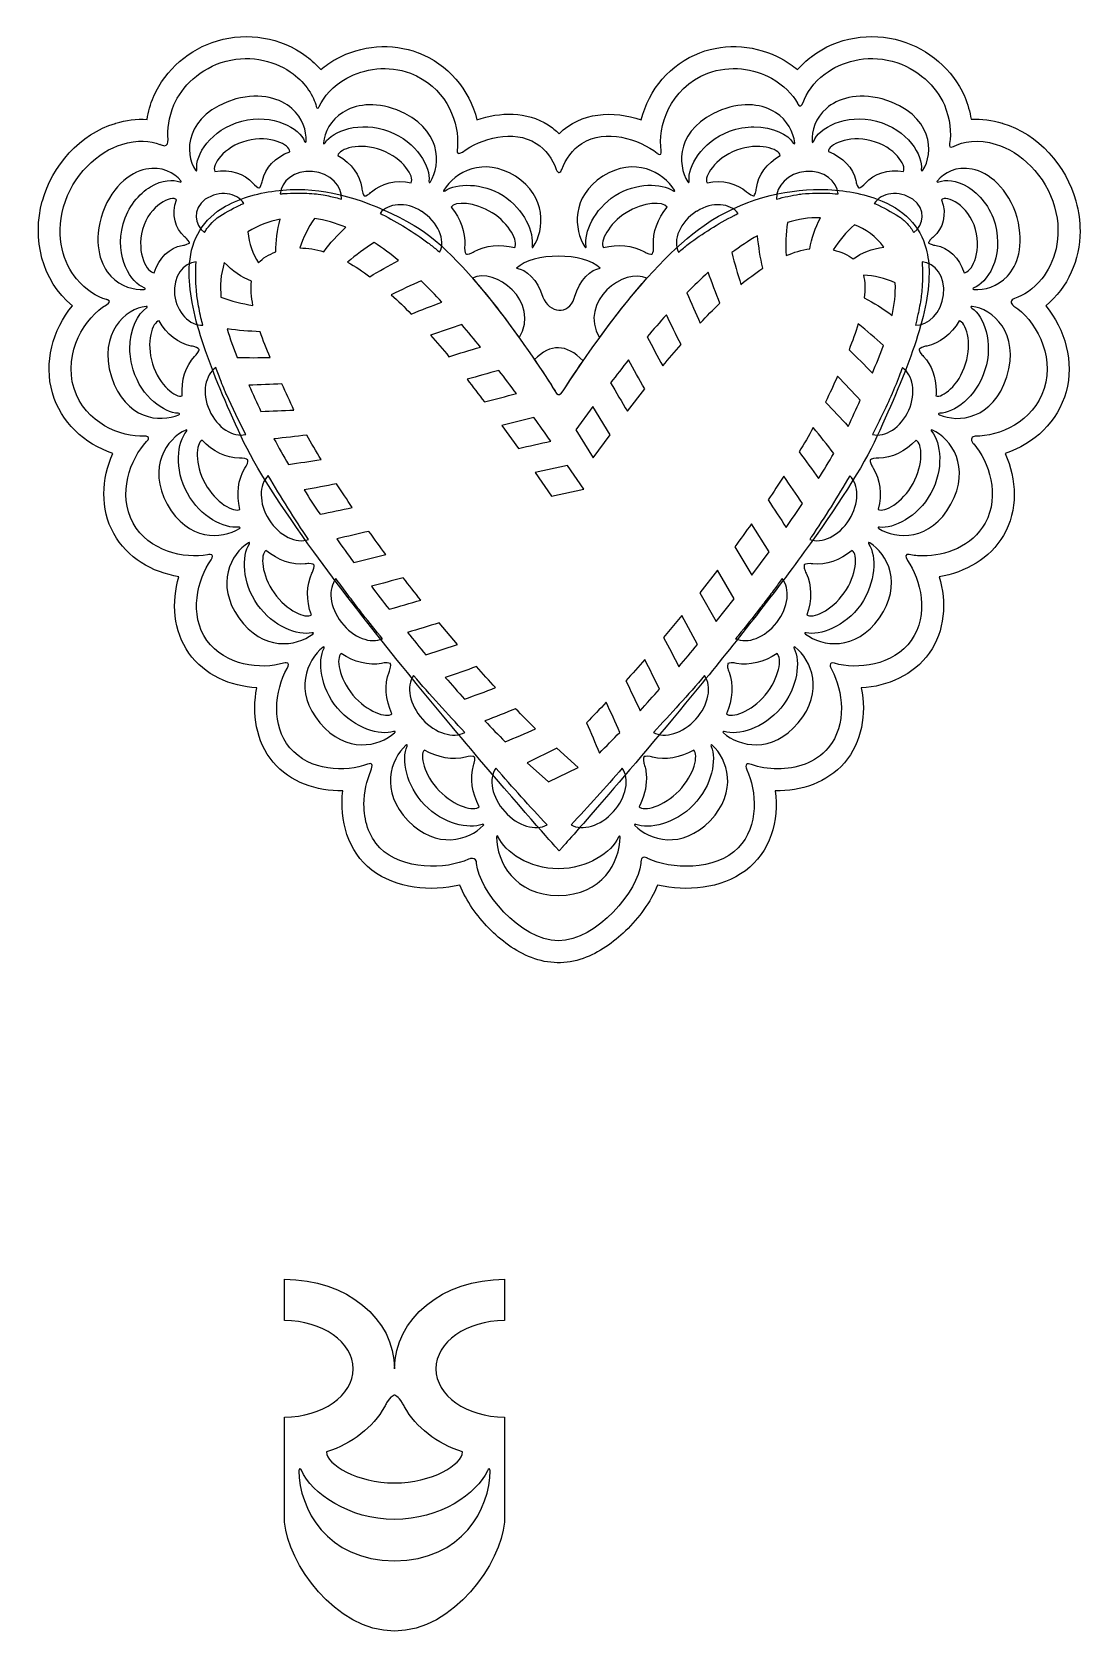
# Model space of a CAD drawing. Header units: centimetres. Extents: x 0.9 to 10, y -8.3 to 5.5.
import ezdxf

# ---------------------------------------------------------------- set-up
doc = ezdxf.new("R2010")
doc.units = ezdxf.units.CM
doc.header["$MEASUREMENT"] = 0
doc.layers.add('Layer 1', color=7, linetype='Continuous')

msp = doc.modelspace()

# ---------------------------------------------------------------- linework, layer by layer
at = {"layer": 'Layer 1', "color": 254}
msp.add_open_spline([(9.97302, 3.80312), (9.97305, 3.8857), (9.9617, 3.9728), (9.93698, 4.06215), (9.93698, 4.06215), (9.93698, 4.06215), (9.93701, 4.06215), (9.93701, 4.06215), (9.93701, 4.06215), (9.9368, 4.06276), (9.93664, 4.06342), (9.93648, 4.06406), (9.93648, 4.06406), (9.93648, 4.06406), (9.93643, 4.06403), (9.93643, 4.06403), (9.93643, 4.06403), (9.8552, 4.3651), (9.60898, 4.64394), (9.30614, 4.73377), (9.30614, 4.73377), (9.30614, 4.73377), (9.30617, 4.73388), (9.30617, 4.73388), (9.30617, 4.73388), (9.30469, 4.73425), (9.30321, 4.73465), (9.30178, 4.73518), (9.30178, 4.73518), (9.30178, 4.73518), (9.30175, 4.7351), (9.30175, 4.7351), (9.30175, 4.7351), (9.21489, 4.7618), (9.12363, 4.77489), (9.03275, 4.76902), (9.03275, 4.76902), (9.02222, 4.83321), (9.00402, 4.89872), (8.9774, 4.96431), (8.9774, 4.96431), (8.9774, 4.96431), (8.97506, 4.96977), (8.97506, 4.96977), (8.97506, 4.96977), (8.87269, 5.19908), (8.66502, 5.37654), (8.42467, 5.4471), (8.42467, 5.4471), (8.16636, 5.52293), (7.87457, 5.4779), (7.65881, 5.31372), (7.65881, 5.31372), (7.65881, 5.31372), (7.65873, 5.31383), (7.65873, 5.31383), (7.65873, 5.31383), (7.6578, 5.31304), (7.65685, 5.31232), (7.65585, 5.31163), (7.65585, 5.31163), (7.65585, 5.31163), (7.6559, 5.31155), (7.6559, 5.31155), (7.6559, 5.31155), (7.60912, 5.27662), (7.56838, 5.23829), (7.53348, 5.19804), (7.53348, 5.19804), (7.494, 5.23143), (7.44969, 5.26225), (7.40047, 5.28914), (7.40047, 5.28914), (7.40047, 5.28914), (7.4005, 5.28922), (7.4005, 5.28922), (7.4005, 5.28922), (7.39955, 5.28967), (7.39862, 5.29017), (7.39775, 5.29073), (7.39775, 5.29073), (7.39775, 5.29073), (7.39772, 5.29068), (7.39772, 5.29068), (7.39772, 5.29068), (7.18425, 5.40895), (6.91912, 5.4312), (6.69052, 5.3441), (6.69052, 5.3441), (6.69052, 5.3441), (6.68981, 5.34381), (6.68981, 5.34381), (6.68981, 5.34381), (6.43605, 5.2461), (6.2479, 5.02737), (6.18395, 4.76366), (6.18395, 4.76366), (5.9436, 4.84825), (5.66293, 4.83155), (5.47436, 4.64489), (5.47436, 4.64489), (5.44608, 4.67291), (5.41472, 4.69892), (5.37951, 4.72133), (5.37951, 4.72133), (5.37951, 4.72133), (5.37932, 4.72146), (5.37932, 4.72146), (5.37932, 4.72146), (5.19573, 4.83817), (4.96435, 4.83393), (4.76456, 4.76393), (4.76456, 4.76393), (4.7004, 5.02748), (4.51276, 5.24627), (4.25886, 5.34382), (4.25886, 5.34382), (4.25886, 5.34382), (4.25817, 5.34408), (4.25817, 5.34408), (4.25817, 5.34408), (4.0296, 5.43123), (3.76451, 5.4088), (3.55104, 5.29066), (3.55104, 5.29066), (3.55104, 5.29066), (3.55101, 5.29071), (3.55101, 5.29071), (3.55101, 5.29071), (3.55019, 5.29021), (3.54934, 5.28973), (3.54847, 5.28931), (3.54847, 5.28931), (3.54847, 5.28931), (3.54852, 5.28923), (3.54852, 5.28923), (3.54852, 5.28923), (3.49918, 5.2623), (3.45517, 5.23121), (3.41562, 5.19776), (3.41562, 5.19776), (3.38075, 5.23803), (3.33995, 5.27658), (3.29296, 5.31161), (3.29296, 5.31161), (3.29296, 5.31161), (3.29299, 5.31164), (3.29299, 5.31164), (3.29299, 5.31164), (3.29196, 5.31233), (3.29101, 5.31307), (3.29005, 5.31386), (3.29005, 5.31386), (3.29005, 5.31386), (3.28997, 5.31375), (3.28997, 5.31375), (3.28997, 5.31375), (3.07402, 5.47795), (2.78237, 5.52293), (2.5239, 5.44705), (2.5239, 5.44705), (2.28358, 5.37649), (2.07593, 5.19903), (1.97359, 4.96974), (1.97359, 4.96974), (1.97359, 4.96974), (1.97126, 4.96426), (1.97126, 4.96426), (1.97126, 4.96426), (1.94462, 4.89854), (1.92644, 4.83281), (1.91596, 4.76857), (1.91596, 4.76857), (1.82476, 4.77439), (1.73419, 4.76201), (1.64691, 4.73518), (1.64691, 4.73518), (1.64691, 4.73518), (1.64688, 4.73531), (1.64688, 4.73531), (1.64688, 4.73531), (1.6455, 4.73478), (1.6441, 4.73438), (1.64265, 4.73401), (1.64265, 4.73401), (1.64265, 4.73401), (1.64268, 4.7339), (1.64268, 4.7339), (1.64268, 4.7339), (1.33973, 4.64442), (1.09362, 4.36483), (1.01223, 4.06397), (1.01223, 4.06397), (1.01223, 4.06397), (1.01218, 4.064), (1.01218, 4.064), (1.01218, 4.064), (1.01205, 4.06336), (1.01186, 4.0627), (1.01165, 4.06209), (1.01165, 4.06209), (1.01165, 4.06209), (1.01168, 4.06206), (1.01168, 4.06206), (1.01168, 4.06206), (0.92225, 3.73869), (1.00594, 3.3765), (1.27137, 3.15954), (1.27137, 3.15954), (1.10111, 2.95258), (1.02335, 2.66683), (1.09899, 2.4059), (1.09899, 2.4059), (1.17202, 2.1541), (1.37477, 1.96487), (1.6212, 1.8843), (1.6212, 1.8843), (1.52283, 1.66605), (1.5106, 1.40493), (1.62834, 1.19141), (1.62834, 1.19141), (1.74267, 0.98313), (1.96079, 0.85589), (2.19153, 0.81972), (2.19153, 0.81972), (2.12602, 0.59964), (2.14256, 0.35088), (2.2777, 0.15964), (2.2777, 0.15964), (2.2777, 0.15964), (2.27783, 0.15945), (2.27783, 0.15945), (2.27783, 0.15945), (2.41179, -0.02986), (2.63721, -0.12773), (2.86433, -0.14019), (2.86433, -0.14019), (2.81951, -0.36146), (2.8561, -0.6043), (3.00448, -0.78051), (3.00448, -0.78051), (3.1518, -0.95625), (3.38241, -1.0344), (3.60715, -1.02898), (3.60715, -1.02898), (3.57476, -1.28219), (3.64967, -1.55381), (3.85856, -1.71377), (3.85856, -1.71377), (4.06872, -1.87469), (4.36569, -1.90139), (4.61728, -1.84424), (4.61728, -1.84424), (4.6738, -1.98286), (4.76381, -2.10803), (4.86779, -2.21503), (4.86779, -2.21503), (4.97204, -2.32235), (5.09589, -2.41545), (5.23625, -2.46964), (5.23625, -2.46964), (5.38127, -2.52544), (5.5356, -2.52851), (5.68221, -2.47655), (5.68221, -2.47655), (5.82061, -2.4275), (5.94357, -2.33987), (6.04826, -2.23813), (6.04826, -2.23813), (6.16349, -2.12624), (6.26411, -1.99199), (6.32517, -1.84276), (6.32517, -1.84276), (6.57528, -1.90179), (6.87161, -1.87615), (7.08286, -1.7192), (7.08286, -1.7192), (7.29678, -1.56024), (7.37435, -1.28539), (7.34141, -1.02901), (7.34141, -1.02901), (7.56318, -1.03364), (7.79041, -0.959), (7.9382, -0.7875), (7.9382, -0.7875), (8.09102, -0.6102), (8.12973, -0.36533), (8.0842, -0.14046), (8.0842, -0.14046), (8.31129, -0.12802), (8.53698, -0.02984), (8.67081, 0.15945), (8.67081, 0.15945), (8.67081, 0.15945), (8.67094, 0.15961), (8.67094, 0.15961), (8.67094, 0.15961), (8.80604, 0.35085), (8.82263, 0.59951), (8.75717, 0.81956), (8.75717, 0.81956), (8.98207, 0.85509), (9.19532, 0.97633), (9.31179, 1.1763), (9.31179, 1.1763), (9.43826, 1.3935), (9.4276, 1.65935), (9.32695, 1.88403), (9.32695, 1.88403), (9.57703, 1.96557), (9.7819, 2.15914), (9.85239, 2.41566), (9.85239, 2.41566), (9.92351, 2.6744), (9.84506, 2.95427), (9.67745, 3.15903), (9.67745, 3.15903), (9.8692, 3.3156), (9.9731, 3.55743), (9.97302, 3.80312)], degree=3, knots=[0, 0, 0, 0, 0.01234568, 0.01234568, 0.01234568, 0.01234568, 0.02469136, 0.02469136, 0.02469136, 0.02469136, 0.03703704, 0.03703704, 0.03703704, 0.03703704, 0.04938272, 0.04938272, 0.04938272, 0.04938272, 0.0617284, 0.0617284, 0.0617284, 0.0617284, 0.07407407, 0.07407407, 0.07407407, 0.07407407, 0.08641975, 0.08641975, 0.08641975, 0.08641975, 0.09876543, 0.09876543, 0.09876543, 0.09876543, 0.11111111, 0.11111111, 0.11111111, 0.11111111, 0.12345679, 0.12345679, 0.12345679, 0.12345679, 0.13580247, 0.13580247, 0.13580247, 0.13580247, 0.14814815, 0.14814815, 0.14814815, 0.14814815, 0.16049383, 0.16049383, 0.16049383, 0.16049383, 0.17283951, 0.17283951, 0.17283951, 0.17283951, 0.18518519, 0.18518519, 0.18518519, 0.18518519, 0.19753086, 0.19753086, 0.19753086, 0.19753086, 0.20987654, 0.20987654, 0.20987654, 0.20987654, 0.22222222, 0.22222222, 0.22222222, 0.22222222, 0.2345679, 0.2345679, 0.2345679, 0.2345679, 0.24691358, 0.24691358, 0.24691358, 0.24691358, 0.25925926, 0.25925926, 0.25925926, 0.25925926, 0.27160494, 0.27160494, 0.27160494, 0.27160494, 0.28395062, 0.28395062, 0.28395062, 0.28395062, 0.2962963, 0.2962963, 0.2962963, 0.2962963, 0.30864198, 0.30864198, 0.30864198, 0.30864198, 0.32098765, 0.32098765, 0.32098765, 0.32098765, 0.33333333, 0.33333333, 0.33333333, 0.33333333, 0.34567901, 0.34567901, 0.34567901, 0.34567901, 0.35802469, 0.35802469, 0.35802469, 0.35802469, 0.37037037, 0.37037037, 0.37037037, 0.37037037, 0.38271605, 0.38271605, 0.38271605, 0.38271605, 0.39506173, 0.39506173, 0.39506173, 0.39506173, 0.40740741, 0.40740741, 0.40740741, 0.40740741, 0.41975309, 0.41975309, 0.41975309, 0.41975309, 0.43209877, 0.43209877, 0.43209877, 0.43209877, 0.44444444, 0.44444444, 0.44444444, 0.44444444, 0.45679012, 0.45679012, 0.45679012, 0.45679012, 0.4691358, 0.4691358, 0.4691358, 0.4691358, 0.48148148, 0.48148148, 0.48148148, 0.48148148, 0.49382716, 0.49382716, 0.49382716, 0.49382716, 0.50617284, 0.50617284, 0.50617284, 0.50617284, 0.51851852, 0.51851852, 0.51851852, 0.51851852, 0.5308642, 0.5308642, 0.5308642, 0.5308642, 0.54320988, 0.54320988, 0.54320988, 0.54320988, 0.55555556, 0.55555556, 0.55555556, 0.55555556, 0.56790123, 0.56790123, 0.56790123, 0.56790123, 0.58024691, 0.58024691, 0.58024691, 0.58024691, 0.59259259, 0.59259259, 0.59259259, 0.59259259, 0.60493827, 0.60493827, 0.60493827, 0.60493827, 0.61728395, 0.61728395, 0.61728395, 0.61728395, 0.62962963, 0.62962963, 0.62962963, 0.62962963, 0.64197531, 0.64197531, 0.64197531, 0.64197531, 0.65432099, 0.65432099, 0.65432099, 0.65432099, 0.66666667, 0.66666667, 0.66666667, 0.66666667, 0.67901235, 0.67901235, 0.67901235, 0.67901235, 0.69135802, 0.69135802, 0.69135802, 0.69135802, 0.7037037, 0.7037037, 0.7037037, 0.7037037, 0.71604938, 0.71604938, 0.71604938, 0.71604938, 0.72839506, 0.72839506, 0.72839506, 0.72839506, 0.74074074, 0.74074074, 0.74074074, 0.74074074, 0.75308642, 0.75308642, 0.75308642, 0.75308642, 0.7654321, 0.7654321, 0.7654321, 0.7654321, 0.77777778, 0.77777778, 0.77777778, 0.77777778, 0.79012346, 0.79012346, 0.79012346, 0.79012346, 0.80246914, 0.80246914, 0.80246914, 0.80246914, 0.81481481, 0.81481481, 0.81481481, 0.81481481, 0.82716049, 0.82716049, 0.82716049, 0.82716049, 0.83950617, 0.83950617, 0.83950617, 0.83950617, 0.85185185, 0.85185185, 0.85185185, 0.85185185, 0.86419753, 0.86419753, 0.86419753, 0.86419753, 0.87654321, 0.87654321, 0.87654321, 0.87654321, 0.88888889, 0.88888889, 0.88888889, 0.88888889, 0.90123457, 0.90123457, 0.90123457, 0.90123457, 0.91358025, 0.91358025, 0.91358025, 0.91358025, 0.92592593, 0.92592593, 0.92592593, 0.92592593, 0.9382716, 0.9382716, 0.9382716, 0.9382716, 0.95061728, 0.95061728, 0.95061728, 0.95061728, 0.96296296, 0.96296296, 0.96296296, 0.96296296, 0.97530864, 0.97530864, 0.97530864, 0.97530864, 1, 1, 1, 1], dxfattribs=at)
at = {"layer": 'Layer 1', "color": 253}
for points, knots in [([(9.40221, 3.15577), (9.40221, 3.15577), (9.40221, 3.15577), (9.40221, 3.15593), (9.40221, 3.15593), (9.36612, 3.18159), (9.37332, 3.20996), (9.4075, 3.22041), (9.4075, 3.22041), (9.4075, 3.22041), (9.40715, 3.2204), (9.40715, 3.2204), (9.40715, 3.2204), (9.48478, 3.24794), (9.57027, 3.30316), (9.64223, 3.39172), (9.64223, 3.39172), (9.75013, 3.52322), (9.82807, 3.74483), (9.75336, 4.01304), (9.75336, 4.01304), (9.68139, 4.28217), (9.45073, 4.49469), (9.24933, 4.5525), (9.24933, 4.5525), (9.0905, 4.60227), (8.96001, 4.5792), (8.8795, 4.53268), (8.8795, 4.53268), (8.8795, 4.53284), (8.8795, 4.53284), (8.8795, 4.53284), (8.8795, 4.53284), (8.84958, 4.51781), (8.84084, 4.53628), (8.84632, 4.55985), (8.84632, 4.55985), (8.84632, 4.55985), (8.84613, 4.55986), (8.84613, 4.55986), (8.84613, 4.55986), (8.86341, 4.64977), (8.85076, 4.77134), (8.80134, 4.89257), (8.80134, 4.89257), (8.7321, 5.04833), (8.57565, 5.21195), (8.35046, 5.27042), (8.35046, 5.27042), (8.12596, 5.33043), (7.90813, 5.26597), (7.77168, 5.16101), (7.77168, 5.16101), (7.67198, 5.0873), (7.6101, 4.99461), (7.58174, 4.91291), (7.58174, 4.91291), (7.58174, 4.91291), (7.58156, 4.91292), (7.58156, 4.91292), (7.58156, 4.91292), (7.5701, 4.88403), (7.55336, 4.86948), (7.53626, 4.89908), (7.53626, 4.89908), (7.53557, 4.90061), (7.5347, 4.90199), (7.53385, 4.90334), (7.53385, 4.90334), (7.53332, 4.90472), (7.53266, 4.90593), (7.53197, 4.90744), (7.53197, 4.90744), (7.53197, 4.90744), (7.53181, 4.90728), (7.53181, 4.90728), (7.53181, 4.90728), (7.49096, 4.98372), (7.41452, 5.06561), (7.30731, 5.12355), (7.30731, 5.12355), (7.15941, 5.20666), (6.95068, 5.23983), (6.75814, 5.16649), (6.75814, 5.16649), (6.42474, 5.0379), (6.32301, 4.69971), (6.35671, 4.49606), (6.35671, 4.49606), (6.35671, 4.49606), (6.35671, 4.49606), (6.35652, 4.49587), (6.35652, 4.49587), (6.35962, 4.47417), (6.35192, 4.45586), (6.33329, 4.46735), (6.33329, 4.46735), (6.33004, 4.47008), (6.32662, 4.47264), (6.32318, 4.47537), (6.32318, 4.47537), (6.32302, 4.47558), (6.32268, 4.47574), (6.32252, 4.4759), (6.32252, 4.4759), (6.16488, 4.59988), (5.87437, 4.69016), (5.67143, 4.56107), (5.67143, 4.56107), (5.58851, 4.50842), (5.5326, 4.42685), (5.49839, 4.33557), (5.49839, 4.33557), (5.49839, 4.33557), (5.49823, 4.33557), (5.49823, 4.33557), (5.49823, 4.33557), (5.4873, 4.30837), (5.4642, 4.29419), (5.45037, 4.33557), (5.45037, 4.33557), (5.45037, 4.33557), (5.45021, 4.33557), (5.45021, 4.33557), (5.45021, 4.33557), (5.41603, 4.42669), (5.36028, 4.50821), (5.27736, 4.56107), (5.27736, 4.56107), (5.07987, 4.68656), (4.79947, 4.60483), (4.63926, 4.48617), (4.63926, 4.48617), (4.63926, 4.48617), (4.63926, 4.48617), (4.63926, 4.48638), (4.63926, 4.48638), (4.60883, 4.46516), (4.58661, 4.46892), (4.59378, 4.50739), (4.59378, 4.50739), (4.59669, 4.52842), (4.59823, 4.55097), (4.59823, 4.57422), (4.59823, 4.57422), (4.59823, 4.77753), (4.48385, 5.0533), (4.19043, 5.16652), (4.19043, 5.16652), (3.99808, 5.23984), (3.78932, 5.20653), (3.64145, 5.12358), (3.64145, 5.12358), (3.52106, 5.05847), (3.43915, 4.96287), (3.40309, 4.8791), (3.40309, 4.8791), (3.3983, 4.86902), (3.39317, 4.86473), (3.38856, 4.86473), (3.38856, 4.86473), (3.38324, 4.86473), (3.37898, 4.87039), (3.37708, 4.8791), (3.37708, 4.8791), (3.36631, 4.92355), (3.34475, 4.97297), (3.3116, 5.02187), (3.3116, 5.02187), (3.27845, 5.07079), (3.23397, 5.119), (3.17706, 5.16107), (3.17706, 5.16107), (3.04061, 5.26603), (2.82262, 5.33067), (2.59813, 5.27048), (2.59813, 5.27048), (2.37297, 5.21201), (2.21652, 5.04836), (2.14725, 4.89263), (2.14725, 4.89263), (2.10399, 4.78643), (2.08912, 4.67975), (2.09751, 4.59442), (2.09751, 4.59442), (2.09751, 4.56484), (2.0915, 4.54074), (2.06655, 4.54074), (2.06655, 4.54074), (2.06073, 4.54074), (2.05406, 4.54196), (2.04604, 4.54484), (2.04604, 4.54484), (2.04107, 4.54725), (2.03596, 4.54944), (2.03064, 4.55151), (2.03064, 4.55151), (2.02961, 4.55204), (2.02876, 4.55236), (2.02773, 4.55291), (2.02773, 4.55291), (2.02773, 4.55291), (2.02773, 4.55272), (2.02773, 4.55272), (2.02773, 4.55272), (1.94703, 4.58466), (1.83334, 4.5946), (1.69928, 4.55272), (1.69928, 4.55272), (1.49804, 4.49491), (1.26719, 4.28221), (1.19522, 4.01308), (1.19522, 4.01308), (1.1205, 3.74485), (1.19847, 3.52342), (1.30653, 3.39192), (1.30653, 3.39192), (1.38622, 3.2936), (1.48264, 3.23616), (1.56677, 3.2124), (1.56677, 3.2124), (1.56796, 3.21206), (1.56881, 3.21174), (1.57, 3.21153), (1.57, 3.21153), (1.57122, 3.21121), (1.57241, 3.21071), (1.5736, 3.21052), (1.5736, 3.21052), (1.60146, 3.20147), (1.5926, 3.18385), (1.56677, 3.16811), (1.56677, 3.16811), (1.56677, 3.16811), (1.56677, 3.16795), (1.56677, 3.16795), (1.56677, 3.16795), (1.38587, 3.06757), (1.1872, 2.75385), (1.28586, 2.44468), (1.28586, 2.44468), (1.38108, 2.14515), (1.69091, 2.02426), (1.89419, 2.03283), (1.89419, 2.03283), (1.91726, 2.03283), (1.92959, 2.02667), (1.92959, 2.01539), (1.92959, 2.01539), (1.92959, 2.00788), (1.92395, 1.99795), (1.91213, 1.98615), (1.91213, 1.98615), (1.91213, 1.98615), (1.91213, 1.98599), (1.91213, 1.98599), (1.91213, 1.98599), (1.77105, 1.83962), (1.65842, 1.53067), (1.79484, 1.2831), (1.79484, 1.2831), (1.92922, 1.03844), (2.23937, 0.97174), (2.43839, 1.00814), (2.43839, 1.00814), (2.44678, 1.0102), (2.45395, 1.01105), (2.45993, 1.01105), (2.45993, 1.01105), (2.48626, 1.01105), (2.48745, 0.99208), (2.46863, 0.96403), (2.46863, 0.96403), (2.46863, 0.96387), (2.46882, 0.96387), (2.46882, 0.96387), (2.46882, 0.96387), (2.34981, 0.80007), (2.27679, 0.49042), (2.43292, 0.26937), (2.43292, 0.26937), (2.58884, 0.04916), (2.90174, 0.01614), (3.09578, 0.07241), (3.09578, 0.07241), (3.10501, 0.07564), (3.11253, 0.07701), (3.11853, 0.07701), (3.11853, 0.07701), (3.14163, 0.07701), (3.14163, 0.0555), (3.12623, 0.02677), (3.12623, 0.02677), (3.07337, -0.06385), (3.03611, -0.19035), (3.03611, -0.31946), (3.03611, -0.31946), (3.03611, -0.4391), (3.06826, -0.56105), (3.14999, -0.65818), (3.14999, -0.65818), (3.31993, -0.86114), (3.63164, -0.86966), (3.82089, -0.79941), (3.82089, -0.79941), (3.82089, -0.79941), (3.82089, -0.79954), (3.82089, -0.79954), (3.82089, -0.79954), (3.85664, -0.78467), (3.87013, -0.80383), (3.84894, -0.85785), (3.84894, -0.85785), (3.81285, -0.93805), (3.78944, -1.04031), (3.78944, -1.14527), (3.78944, -1.14527), (3.78944, -1.27947), (3.82773, -1.41832), (3.92708, -1.52093), (3.92708, -1.52093), (4.11753, -1.71839), (4.49935, -1.70915), (4.69305, -1.62007), (4.69305, -1.62007), (4.70554, -1.61512), (4.71665, -1.61256), (4.72588, -1.61256), (4.72588, -1.61256), (4.74948, -1.61256), (4.76213, -1.62828), (4.76213, -1.65788), (4.76213, -1.65788), (4.78163, -1.88336), (5.13572, -2.32487), (5.46844, -2.32487), (5.46844, -2.32487), (5.80116, -2.32487), (6.16003, -1.88323), (6.17972, -1.6577), (6.17972, -1.6577), (6.17972, -1.65789), (6.17988, -1.65789), (6.18006, -1.65789), (6.18006, -1.65789), (6.17887, -1.61069), (6.19681, -1.59206), (6.23237, -1.60865), (6.23237, -1.60865), (6.23409, -1.60966), (6.23597, -1.6105), (6.23785, -1.6114), (6.23785, -1.6114), (6.23923, -1.61222), (6.2406, -1.61293), (6.24214, -1.61378), (6.24214, -1.61378), (6.24214, -1.61378), (6.24214, -1.61362), (6.24214, -1.61362), (6.24214, -1.61362), (6.43089, -1.70868), (6.82637, -1.72303), (7.02147, -1.52096), (7.02147, -1.52096), (7.20168, -1.33472), (7.18117, -1.02987), (7.09481, -0.84794), (7.09481, -0.84794), (7.09481, -0.84794), (7.09481, -0.84794), (7.095, -0.84794), (7.095, -0.84794), (7.07412, -0.79836), (7.09945, -0.78812), (7.13601, -0.80248), (7.13601, -0.80248), (7.20134, -0.82555), (7.28031, -0.83923), (7.36273, -0.83923), (7.36273, -0.83923), (7.51968, -0.83923), (7.68878, -0.7893), (7.79855, -0.65818), (7.79855, -0.65818), (7.96476, -0.46069), (7.92592, -0.1615), (7.82898, 0.01495), (7.82898, 0.01495), (7.82059, 0.03154), (7.8153, 0.04625), (7.8153, 0.05702), (7.8153, 0.05702), (7.8153, 0.07176), (7.82572, 0.07874), (7.85327, 0.07223), (7.85327, 0.07223), (8.04734, 0.01601), (8.35987, 0.04932), (8.51563, 0.26937), (8.51563, 0.26937), (8.67089, 0.48927), (8.59958, 0.79634), (8.48197, 0.96081), (8.48197, 0.96081), (8.48197, 0.961), (8.48197, 0.961), (8.48197, 0.961), (8.48197, 0.961), (8.46059, 0.99333), (8.46453, 1.01879), (8.49753, 1.01056), (8.49753, 1.01056), (8.53394, 1.00286), (8.57463, 0.99876), (8.61755, 0.99876), (8.61755, 0.99876), (8.80768, 0.99876), (9.04173, 1.07914), (9.15375, 1.28311), (9.15375, 1.28311), (9.28437, 1.51991), (9.18674, 1.81265), (9.05474, 1.96603), (9.05474, 1.96603), (9.0544, 1.96637), (9.05408, 1.96669), (9.05371, 1.96704), (9.05371, 1.96704), (9.05183, 1.96926), (9.04995, 1.97149), (9.04807, 1.97355), (9.04807, 1.97355), (9.02362, 2.00448), (9.03799, 2.03388), (9.06826, 2.03237), (9.06826, 2.03237), (9.06826, 2.03237), (9.06826, 2.03253), (9.06826, 2.03253), (9.06826, 2.03253), (9.27157, 2.02978), (9.56975, 2.15191), (9.66275, 2.44475), (9.66275, 2.44475), (9.75767, 2.74219), (9.57728, 3.04395), (9.40221, 3.15577)], [0, 0, 0, 0, 0.00884956, 0.00884956, 0.00884956, 0.00884956, 0.01769912, 0.01769912, 0.01769912, 0.01769912, 0.02654867, 0.02654867, 0.02654867, 0.02654867, 0.03539823, 0.03539823, 0.03539823, 0.03539823, 0.04424779, 0.04424779, 0.04424779, 0.04424779, 0.05309735, 0.05309735, 0.05309735, 0.05309735, 0.0619469, 0.0619469, 0.0619469, 0.0619469, 0.07079646, 0.07079646, 0.07079646, 0.07079646, 0.07964602, 0.07964602, 0.07964602, 0.07964602, 0.08849558, 0.08849558, 0.08849558, 0.08849558, 0.09734513, 0.09734513, 0.09734513, 0.09734513, 0.10619469, 0.10619469, 0.10619469, 0.10619469, 0.11504425, 0.11504425, 0.11504425, 0.11504425, 0.12389381, 0.12389381, 0.12389381, 0.12389381, 0.13274336, 0.13274336, 0.13274336, 0.13274336, 0.14159292, 0.14159292, 0.14159292, 0.14159292, 0.15044248, 0.15044248, 0.15044248, 0.15044248, 0.15929204, 0.15929204, 0.15929204, 0.15929204, 0.16814159, 0.16814159, 0.16814159, 0.16814159, 0.17699115, 0.17699115, 0.17699115, 0.17699115, 0.18584071, 0.18584071, 0.18584071, 0.18584071, 0.19469027, 0.19469027, 0.19469027, 0.19469027, 0.20353982, 0.20353982, 0.20353982, 0.20353982, 0.21238938, 0.21238938, 0.21238938, 0.21238938, 0.22123894, 0.22123894, 0.22123894, 0.22123894, 0.2300885, 0.2300885, 0.2300885, 0.2300885, 0.23893805, 0.23893805, 0.23893805, 0.23893805, 0.24778761, 0.24778761, 0.24778761, 0.24778761, 0.25663717, 0.25663717, 0.25663717, 0.25663717, 0.26548673, 0.26548673, 0.26548673, 0.26548673, 0.27433628, 0.27433628, 0.27433628, 0.27433628, 0.28318584, 0.28318584, 0.28318584, 0.28318584, 0.2920354, 0.2920354, 0.2920354, 0.2920354, 0.30088496, 0.30088496, 0.30088496, 0.30088496, 0.30973451, 0.30973451, 0.30973451, 0.30973451, 0.31858407, 0.31858407, 0.31858407, 0.31858407, 0.32743363, 0.32743363, 0.32743363, 0.32743363, 0.33628319, 0.33628319, 0.33628319, 0.33628319, 0.34513274, 0.34513274, 0.34513274, 0.34513274, 0.3539823, 0.3539823, 0.3539823, 0.3539823, 0.36283186, 0.36283186, 0.36283186, 0.36283186, 0.37168142, 0.37168142, 0.37168142, 0.37168142, 0.38053097, 0.38053097, 0.38053097, 0.38053097, 0.38938053, 0.38938053, 0.38938053, 0.38938053, 0.39823009, 0.39823009, 0.39823009, 0.39823009, 0.40707965, 0.40707965, 0.40707965, 0.40707965, 0.4159292, 0.4159292, 0.4159292, 0.4159292, 0.42477876, 0.42477876, 0.42477876, 0.42477876, 0.43362832, 0.43362832, 0.43362832, 0.43362832, 0.44247788, 0.44247788, 0.44247788, 0.44247788, 0.45132743, 0.45132743, 0.45132743, 0.45132743, 0.46017699, 0.46017699, 0.46017699, 0.46017699, 0.46902655, 0.46902655, 0.46902655, 0.46902655, 0.47787611, 0.47787611, 0.47787611, 0.47787611, 0.48672566, 0.48672566, 0.48672566, 0.48672566, 0.49557522, 0.49557522, 0.49557522, 0.49557522, 0.50442478, 0.50442478, 0.50442478, 0.50442478, 0.51327434, 0.51327434, 0.51327434, 0.51327434, 0.52212389, 0.52212389, 0.52212389, 0.52212389, 0.53097345, 0.53097345, 0.53097345, 0.53097345, 0.53982301, 0.53982301, 0.53982301, 0.53982301, 0.54867257, 0.54867257, 0.54867257, 0.54867257, 0.55752212, 0.55752212, 0.55752212, 0.55752212, 0.56637168, 0.56637168, 0.56637168, 0.56637168, 0.57522124, 0.57522124, 0.57522124, 0.57522124, 0.5840708, 0.5840708, 0.5840708, 0.5840708, 0.59292035, 0.59292035, 0.59292035, 0.59292035, 0.60176991, 0.60176991, 0.60176991, 0.60176991, 0.61061947, 0.61061947, 0.61061947, 0.61061947, 0.61946903, 0.61946903, 0.61946903, 0.61946903, 0.62831858, 0.62831858, 0.62831858, 0.62831858, 0.63716814, 0.63716814, 0.63716814, 0.63716814, 0.6460177, 0.6460177, 0.6460177, 0.6460177, 0.65486726, 0.65486726, 0.65486726, 0.65486726, 0.66371681, 0.66371681, 0.66371681, 0.66371681, 0.67256637, 0.67256637, 0.67256637, 0.67256637, 0.68141593, 0.68141593, 0.68141593, 0.68141593, 0.69026549, 0.69026549, 0.69026549, 0.69026549, 0.69911504, 0.69911504, 0.69911504, 0.69911504, 0.7079646, 0.7079646, 0.7079646, 0.7079646, 0.71681416, 0.71681416, 0.71681416, 0.71681416, 0.72566372, 0.72566372, 0.72566372, 0.72566372, 0.73451327, 0.73451327, 0.73451327, 0.73451327, 0.74336283, 0.74336283, 0.74336283, 0.74336283, 0.75221239, 0.75221239, 0.75221239, 0.75221239, 0.76106195, 0.76106195, 0.76106195, 0.76106195, 0.7699115, 0.7699115, 0.7699115, 0.7699115, 0.77876106, 0.77876106, 0.77876106, 0.77876106, 0.78761062, 0.78761062, 0.78761062, 0.78761062, 0.79646018, 0.79646018, 0.79646018, 0.79646018, 0.80530973, 0.80530973, 0.80530973, 0.80530973, 0.81415929, 0.81415929, 0.81415929, 0.81415929, 0.82300885, 0.82300885, 0.82300885, 0.82300885, 0.83185841, 0.83185841, 0.83185841, 0.83185841, 0.84070796, 0.84070796, 0.84070796, 0.84070796, 0.84955752, 0.84955752, 0.84955752, 0.84955752, 0.85840708, 0.85840708, 0.85840708, 0.85840708, 0.86725664, 0.86725664, 0.86725664, 0.86725664, 0.87610619, 0.87610619, 0.87610619, 0.87610619, 0.88495575, 0.88495575, 0.88495575, 0.88495575, 0.89380531, 0.89380531, 0.89380531, 0.89380531, 0.90265487, 0.90265487, 0.90265487, 0.90265487, 0.91150442, 0.91150442, 0.91150442, 0.91150442, 0.92035398, 0.92035398, 0.92035398, 0.92035398, 0.92920354, 0.92920354, 0.92920354, 0.92920354, 0.9380531, 0.9380531, 0.9380531, 0.9380531, 0.94690265, 0.94690265, 0.94690265, 0.94690265, 0.95575221, 0.95575221, 0.95575221, 0.95575221, 0.96460177, 0.96460177, 0.96460177, 0.96460177, 0.97345133, 0.97345133, 0.97345133, 0.97345133, 0.98230088, 0.98230088, 0.98230088, 0.98230088, 1, 1, 1, 1]), ([(2.68348, 4.94453), (2.90353, 5.00131), (3.07107, 4.94678), (3.16529, 4.86349), (3.16529, 4.86349), (3.26189, 4.7811), (3.29335, 4.66892), (3.28959, 4.5792), (3.28959, 4.5792), (3.28906, 4.56549), (3.28123, 4.56872), (3.27641, 4.5778), (3.27641, 4.5778), (3.27641, 4.5778), (3.27641, 4.57799), (3.27641, 4.57799), (3.27641, 4.57799), (3.23519, 4.68996), (3.00455, 4.82334), (2.73354, 4.75306), (2.73354, 4.75306), (2.46496, 4.68226), (2.32918, 4.45487), (2.3463, 4.33655), (2.3463, 4.33655), (2.34768, 4.32562), (2.34201, 4.31673), (2.33418, 4.32954), (2.33418, 4.32954), (2.23689, 4.47024), (2.23536, 4.81166), (2.68348, 4.94453)], [0, 0, 0, 0, 0.11111111, 0.11111111, 0.11111111, 0.11111111, 0.22222222, 0.22222222, 0.22222222, 0.22222222, 0.33333333, 0.33333333, 0.33333333, 0.33333333, 0.44444444, 0.44444444, 0.44444444, 0.44444444, 0.55555556, 0.55555556, 0.55555556, 0.55555556, 0.66666667, 0.66666667, 0.66666667, 0.66666667, 0.77777778, 0.77777778, 0.77777778, 0.77777778, 1, 1, 1, 1]), ([(7.78357, 4.86347), (7.87779, 4.94676), (8.04516, 5.00129), (8.26522, 4.94451), (8.26522, 4.94451), (8.71353, 4.81166), (8.712, 4.47022), (8.61468, 4.32935), (8.61468, 4.32935), (8.60751, 4.31771), (8.60203, 4.32422), (8.60219, 4.3343), (8.60219, 4.3343), (8.60219, 4.3343), (8.60219, 4.33451), (8.60219, 4.33451), (8.60219, 4.33451), (8.62084, 4.45228), (8.48559, 4.68159), (8.2151, 4.75303), (8.2151, 4.75303), (7.94581, 4.82277), (7.71604, 4.69112), (7.6731, 4.57999), (7.6731, 4.57999), (7.66903, 4.56957), (7.65979, 4.56425), (7.65926, 4.57917), (7.65926, 4.57917), (7.65551, 4.66892), (7.68697, 4.78107), (7.78357, 4.86347)], [0, 0, 0, 0, 0.11111111, 0.11111111, 0.11111111, 0.11111111, 0.22222222, 0.22222222, 0.22222222, 0.22222222, 0.33333333, 0.33333333, 0.33333333, 0.33333333, 0.44444444, 0.44444444, 0.44444444, 0.44444444, 0.55555556, 0.55555556, 0.55555556, 0.55555556, 0.66666667, 0.66666667, 0.66666667, 0.66666667, 0.77777778, 0.77777778, 0.77777778, 0.77777778, 1, 1, 1, 1]), ([(3.43956, 4.56684), (3.45049, 4.65627), (3.50026, 4.76123), (3.60609, 4.82793), (3.60609, 4.82793), (3.71073, 4.89614), (3.87607, 4.92437), (4.07218, 4.85098), (4.07218, 4.85098), (4.46628, 4.69353), (4.45755, 4.37621), (4.36267, 4.2295), (4.36267, 4.2295), (4.35547, 4.21754), (4.35018, 4.22437), (4.35034, 4.2341), (4.35034, 4.2341), (4.35034, 4.2341), (4.35034, 4.23429), (4.35034, 4.23429), (4.35034, 4.23429), (4.36711, 4.35296), (4.24829, 4.57351), (4.00257, 4.66585), (4.00257, 4.66585), (3.75775, 4.75869), (3.51478, 4.66892), (3.45356, 4.56549), (3.45356, 4.56549), (3.44757, 4.55575), (3.43784, 4.55197), (3.43956, 4.56684)], [0, 0, 0, 0, 0.11111111, 0.11111111, 0.11111111, 0.11111111, 0.22222222, 0.22222222, 0.22222222, 0.22222222, 0.33333333, 0.33333333, 0.33333333, 0.33333333, 0.44444444, 0.44444444, 0.44444444, 0.44444444, 0.55555556, 0.55555556, 0.55555556, 0.55555556, 0.66666667, 0.66666667, 0.66666667, 0.66666667, 0.77777778, 0.77777778, 0.77777778, 0.77777778, 1, 1, 1, 1]), ([(6.87671, 4.851), (7.07266, 4.92437), (7.238, 4.89616), (7.3428, 4.82811), (7.3428, 4.82811), (7.44863, 4.76125), (7.49856, 4.65629), (7.50933, 4.56702), (7.50933, 4.56702), (7.51105, 4.55321), (7.50266, 4.55525), (7.4965, 4.56342), (7.4965, 4.56342), (7.45411, 4.63729), (7.31955, 4.70465), (7.1573, 4.70465), (7.1573, 4.70465), (7.0901, 4.70465), (7.01831, 4.69319), (6.94614, 4.66584), (6.94614, 4.66584), (6.70214, 4.574), (6.58297, 4.35535), (6.59803, 4.2365), (6.59803, 4.2365), (6.59972, 4.22557), (6.59409, 4.21668), (6.58623, 4.22949), (6.58623, 4.22949), (6.49131, 4.37621), (6.48261, 4.69355), (6.87671, 4.851)], [0, 0, 0, 0, 0.11111111, 0.11111111, 0.11111111, 0.11111111, 0.22222222, 0.22222222, 0.22222222, 0.22222222, 0.33333333, 0.33333333, 0.33333333, 0.33333333, 0.44444444, 0.44444444, 0.44444444, 0.44444444, 0.55555556, 0.55555556, 0.55555556, 0.55555556, 0.66666667, 0.66666667, 0.66666667, 0.66666667, 0.77777778, 0.77777778, 0.77777778, 0.77777778, 1, 1, 1, 1]), ([(2.50105, 4.31961), (2.47197, 4.36938), (2.57542, 4.53215), (2.77804, 4.58361), (2.77804, 4.58361), (2.98029, 4.63542), (3.14957, 4.54874), (3.14869, 4.48976), (3.14869, 4.48976), (3.14869, 4.48976), (3.14869, 4.48939), (3.14869, 4.48939), (3.14869, 4.48939), (3.02166, 4.44206), (2.93668, 4.34884), (2.91223, 4.24047), (2.91223, 4.24047), (2.91085, 4.2324), (2.90932, 4.22557), (2.9076, 4.21944), (2.9076, 4.21944), (2.9076, 4.21944), (2.9076, 4.21925), (2.9076, 4.21925), (2.9076, 4.21925), (2.89805, 4.18319), (2.88487, 4.17583), (2.88487, 4.17567), (2.88487, 4.17567), (2.88384, 4.17567), (2.86794, 4.17805), (2.8428, 4.20385), (2.8428, 4.20385), (2.83851, 4.20795), (2.83391, 4.21308), (2.82931, 4.21888), (2.82931, 4.21888), (2.75564, 4.29877), (2.63406, 4.34337), (2.50105, 4.31961)], [0, 0, 0, 0, 0.09090909, 0.09090909, 0.09090909, 0.09090909, 0.18181818, 0.18181818, 0.18181818, 0.18181818, 0.27272727, 0.27272727, 0.27272727, 0.27272727, 0.36363636, 0.36363636, 0.36363636, 0.36363636, 0.45454545, 0.45454545, 0.45454545, 0.45454545, 0.54545455, 0.54545455, 0.54545455, 0.54545455, 0.63636364, 0.63636364, 0.63636364, 0.63636364, 0.72727273, 0.72727273, 0.72727273, 0.72727273, 0.81818182, 0.81818182, 0.81818182, 0.81818182, 1, 1, 1, 1]), ([(3.56418, 4.45606), (3.57307, 4.51519), (3.7514, 4.57266), (3.94103, 4.5017), (3.94103, 4.5017), (4.13066, 4.43145), (4.2257, 4.27175), (4.19627, 4.22148), (4.19627, 4.22148), (4.19627, 4.22148), (4.19627, 4.22129), (4.19627, 4.22129), (4.19627, 4.22129), (4.06377, 4.24849), (3.93862, 4.2155), (3.85501, 4.14385), (3.85501, 4.14385), (3.84922, 4.13803), (3.8439, 4.1334), (3.83895, 4.12964), (3.83895, 4.12964), (3.83895, 4.12964), (3.83879, 4.12948), (3.83879, 4.12948), (3.83879, 4.12948), (3.80955, 4.10657), (3.79296, 4.10675), (3.79296, 4.10707), (3.79296, 4.10707), (3.7928, 4.10707), (3.77912, 4.11646), (3.77296, 4.15477), (3.77296, 4.15477), (3.77193, 4.16093), (3.77108, 4.1676), (3.77039, 4.17546), (3.77039, 4.17546), (3.75518, 4.28609), (3.6825, 4.38989), (3.56418, 4.45606)], [0, 0, 0, 0, 0.09090909, 0.09090909, 0.09090909, 0.09090909, 0.18181818, 0.18181818, 0.18181818, 0.18181818, 0.27272727, 0.27272727, 0.27272727, 0.27272727, 0.36363636, 0.36363636, 0.36363636, 0.36363636, 0.45454545, 0.45454545, 0.45454545, 0.45454545, 0.54545455, 0.54545455, 0.54545455, 0.54545455, 0.63636364, 0.63636364, 0.63636364, 0.63636364, 0.72727273, 0.72727273, 0.72727273, 0.72727273, 0.81818182, 0.81818182, 0.81818182, 0.81818182, 1, 1, 1, 1]), ([(6.75238, 4.22148), (6.72298, 4.27172), (6.81821, 4.43145), (7.00765, 4.5017), (7.00765, 4.5017), (7.19744, 4.57269), (7.37558, 4.51522), (7.38447, 4.45606), (7.38447, 4.45606), (7.38447, 4.45606), (7.38447, 4.45587), (7.38447, 4.45587), (7.38447, 4.45587), (7.26617, 4.38988), (7.19349, 4.28609), (7.17844, 4.17546), (7.17844, 4.17546), (7.17759, 4.16723), (7.17691, 4.16006), (7.17569, 4.15376), (7.17569, 4.15376), (7.17569, 4.15376), (7.17569, 4.15357), (7.17569, 4.15357), (7.17569, 4.15357), (7.16918, 4.11629), (7.15585, 4.10706), (7.15569, 4.10706), (7.15569, 4.10706), (7.15569, 4.10672), (7.13894, 4.1064), (7.10902, 4.13032), (7.10902, 4.13032), (7.10442, 4.13392), (7.09926, 4.13855), (7.09381, 4.14384), (7.09381, 4.14384), (7.01006, 4.2155), (6.88491, 4.24849), (6.75238, 4.22148)], [0, 0, 0, 0, 0.09090909, 0.09090909, 0.09090909, 0.09090909, 0.18181818, 0.18181818, 0.18181818, 0.18181818, 0.27272727, 0.27272727, 0.27272727, 0.27272727, 0.36363636, 0.36363636, 0.36363636, 0.36363636, 0.45454545, 0.45454545, 0.45454545, 0.45454545, 0.54545455, 0.54545455, 0.54545455, 0.54545455, 0.63636364, 0.63636364, 0.63636364, 0.63636364, 0.72727273, 0.72727273, 0.72727273, 0.72727273, 0.81818182, 0.81818182, 0.81818182, 0.81818182, 1, 1, 1, 1]), ([(8.0409, 4.22047), (8.03934, 4.22629), (8.0378, 4.23293), (8.0368, 4.24047), (8.0368, 4.24047), (8.01198, 4.34887), (7.92702, 4.44206), (7.8, 4.48976), (7.8, 4.48976), (7.79915, 4.54874), (7.96859, 4.63541), (8.17068, 4.58361), (8.17068, 4.58361), (8.37348, 4.53217), (8.47691, 4.36938), (8.44767, 4.31961), (8.44767, 4.31961), (8.44767, 4.31961), (8.44767, 4.31942), (8.44767, 4.31942), (8.44767, 4.31942), (8.31482, 4.34336), (8.19309, 4.29876), (8.11956, 4.21888), (8.11956, 4.21888), (8.11443, 4.21277), (8.1098, 4.20742), (8.10538, 4.20298), (8.10538, 4.20298), (8.10538, 4.20298), (8.10538, 4.20282), (8.10538, 4.20282), (8.10538, 4.20282), (8.0804, 4.17819), (8.06503, 4.17565), (8.064, 4.17565), (8.064, 4.17565), (8.06394, 4.17584), (8.05029, 4.18333), (8.0409, 4.22047)], [0, 0, 0, 0, 0.09090909, 0.09090909, 0.09090909, 0.09090909, 0.18181818, 0.18181818, 0.18181818, 0.18181818, 0.27272727, 0.27272727, 0.27272727, 0.27272727, 0.36363636, 0.36363636, 0.36363636, 0.36363636, 0.45454545, 0.45454545, 0.45454545, 0.45454545, 0.54545455, 0.54545455, 0.54545455, 0.54545455, 0.63636364, 0.63636364, 0.63636364, 0.63636364, 0.72727273, 0.72727273, 0.72727273, 0.72727273, 0.81818182, 0.81818182, 0.81818182, 0.81818182, 1, 1, 1, 1]), ([(4.47823, 4.15803), (4.57517, 4.31038), (4.8219, 4.45127), (5.09667, 4.27667), (5.09667, 4.27667), (5.3711, 4.1021), (5.34853, 3.81862), (5.25158, 3.66646), (5.25158, 3.66646), (5.24422, 3.65466), (5.23959, 3.66133), (5.24028, 3.67106), (5.24028, 3.67106), (5.24028, 3.67106), (5.24028, 3.67106), (5.24044, 3.67106), (5.24044, 3.67106), (5.25975, 3.7897), (5.17358, 3.99301), (4.9903, 4.10961), (4.9903, 4.10961), (4.80821, 4.22537), (4.58885, 4.21785), (4.48915, 4.15115), (4.48915, 4.15115), (4.48011, 4.14486), (4.47035, 4.14539), (4.47823, 4.15803)], [0, 0, 0, 0, 0.125, 0.125, 0.125, 0.125, 0.25, 0.25, 0.25, 0.25, 0.375, 0.375, 0.375, 0.375, 0.5, 0.5, 0.5, 0.5, 0.625, 0.625, 0.625, 0.625, 0.75, 0.75, 0.75, 0.75, 1, 1, 1, 1]), ([(5.85221, 4.2767), (6.12679, 4.4513), (6.37368, 4.31038), (6.47046, 4.15806), (6.47046, 4.15806), (6.47832, 4.14539), (6.46858, 4.14488), (6.45951, 4.15121), (6.45951, 4.15121), (6.35981, 4.21791), (6.14045, 4.22543), (5.95836, 4.10967), (5.95836, 4.10967), (5.77508, 3.99307), (5.68891, 3.78976), (5.70822, 3.67112), (5.70822, 3.67112), (5.70841, 3.67112), (5.70841, 3.67112), (5.70841, 3.67112), (5.70841, 3.67112), (5.70907, 3.66138), (5.70447, 3.65472), (5.69714, 3.66652), (5.69714, 3.66652), (5.60036, 3.81865), (5.57763, 4.10213), (5.85221, 4.2767)], [0, 0, 0, 0, 0.125, 0.125, 0.125, 0.125, 0.25, 0.25, 0.25, 0.25, 0.375, 0.375, 0.375, 0.375, 0.5, 0.5, 0.5, 0.5, 0.625, 0.625, 0.625, 0.625, 0.75, 0.75, 0.75, 0.75, 1, 1, 1, 1]), ([(1.51929, 3.92057), (1.59007, 4.17174), (1.76977, 4.3135), (1.90622, 4.33824), (1.90622, 4.33824), (2.04677, 4.36734), (2.14919, 4.30681), (2.20716, 4.23889), (2.20716, 4.23889), (2.21621, 4.22833), (2.20766, 4.22558), (2.19827, 4.22833), (2.19827, 4.22833), (2.19827, 4.22833), (2.19808, 4.22849), (2.19808, 4.22849), (2.19808, 4.22849), (2.14286, 4.25122), (2.04661, 4.2478), (1.94694, 4.18714), (1.94694, 4.18714), (1.84674, 4.12867), (1.7498, 4.00984), (1.70961, 3.8662), (1.70961, 3.8662), (1.62976, 3.57246), (1.78179, 3.35481), (1.89101, 3.31481), (1.89101, 3.31481), (1.90162, 3.31103), (1.90691, 3.302), (1.8922, 3.30081), (1.8922, 3.30081), (1.80208, 3.29446), (1.69061, 3.32182), (1.60327, 3.41448), (1.60327, 3.41448), (1.51895, 3.50576), (1.45211, 3.67162), (1.51929, 3.92057)], [0, 0, 0, 0, 0.09090909, 0.09090909, 0.09090909, 0.09090909, 0.18181818, 0.18181818, 0.18181818, 0.18181818, 0.27272727, 0.27272727, 0.27272727, 0.27272727, 0.36363636, 0.36363636, 0.36363636, 0.36363636, 0.45454545, 0.45454545, 0.45454545, 0.45454545, 0.54545455, 0.54545455, 0.54545455, 0.54545455, 0.63636364, 0.63636364, 0.63636364, 0.63636364, 0.72727273, 0.72727273, 0.72727273, 0.72727273, 0.81818182, 0.81818182, 0.81818182, 0.81818182, 1, 1, 1, 1]), ([(3.3438, 4.31911), (3.49956, 4.30559), (3.60264, 4.19055), (3.59582, 4.08006), (3.59582, 4.08006), (3.58828, 4.08194), (3.58061, 4.08416), (3.57272, 4.08622), (3.57272, 4.08622), (3.53359, 4.09614), (3.49424, 4.10538), (3.4544, 4.1127), (3.4544, 4.1127), (3.438, 4.1158), (3.39355, 4.12212), (3.37865, 4.12434), (3.37865, 4.12434), (3.32428, 4.12945), (3.26975, 4.13254), (3.21519, 4.13201), (3.21519, 4.13201), (3.17518, 4.13167), (3.13518, 4.13063), (3.09515, 4.12741), (3.09515, 4.12741), (3.08848, 4.12704), (3.07721, 4.12553), (3.06507, 4.12413), (3.06507, 4.12413), (3.07332, 4.23378), (3.18786, 4.33141), (3.3438, 4.31911)], [0, 0, 0, 0, 0.11111111, 0.11111111, 0.11111111, 0.11111111, 0.22222222, 0.22222222, 0.22222222, 0.22222222, 0.33333333, 0.33333333, 0.33333333, 0.33333333, 0.44444444, 0.44444444, 0.44444444, 0.44444444, 0.55555556, 0.55555556, 0.55555556, 0.55555556, 0.66666667, 0.66666667, 0.66666667, 0.66666667, 0.77777778, 0.77777778, 0.77777778, 0.77777778, 1, 1, 1, 1]), ([(7.60508, 4.31911), (7.76084, 4.33141), (7.87506, 4.2341), (7.88361, 4.12454), (7.88361, 4.12454), (7.82051, 4.13055), (7.7569, 4.13343), (7.69348, 4.13171), (7.69348, 4.13171), (7.65347, 4.13068), (7.61347, 4.12864), (7.57381, 4.12486), (7.57381, 4.12486), (7.56545, 4.12401), (7.55704, 4.12317), (7.54883, 4.12232), (7.54883, 4.12232), (7.48284, 4.11134), (7.41752, 4.0975), (7.35291, 4.08004), (7.35291, 4.08004), (7.34618, 4.19055), (7.44929, 4.30559), (7.60508, 4.31911)], [0, 0, 0, 0, 0.14285714, 0.14285714, 0.14285714, 0.14285714, 0.28571429, 0.28571429, 0.28571429, 0.28571429, 0.42857143, 0.42857143, 0.42857143, 0.42857143, 0.57142857, 0.57142857, 0.57142857, 0.57142857, 0.71428571, 0.71428571, 0.71428571, 0.71428571, 1, 1, 1, 1]), ([(8.74173, 4.23889), (8.7997, 4.30662), (8.90212, 4.36713), (9.04248, 4.33824), (9.04248, 4.33824), (9.17911, 4.31347), (9.35863, 4.17174), (9.42941, 3.92057), (9.42941, 3.92057), (9.49677, 3.67162), (9.42991, 3.50576), (9.34546, 3.41432), (9.34546, 3.41432), (9.25809, 3.32161), (9.14678, 3.29428), (9.05667, 3.30079), (9.05667, 3.30079), (9.04283, 3.3018), (9.0464, 3.30949), (9.05564, 3.31394), (9.05564, 3.31394), (9.05564, 3.31394), (9.05581, 3.31393), (9.05581, 3.31393), (9.05581, 3.31393), (9.1654, 3.3524), (9.31944, 3.57036), (9.23911, 3.86617), (9.23911, 3.86617), (9.19908, 4.00894), (9.10335, 4.12726), (9.0035, 4.18589), (9.0035, 4.18589), (8.90449, 4.24709), (8.8084, 4.25122), (8.75283, 4.22918), (8.75283, 4.22918), (8.74257, 4.22489), (8.73181, 4.22746), (8.74173, 4.23889)], [0, 0, 0, 0, 0.09090909, 0.09090909, 0.09090909, 0.09090909, 0.18181818, 0.18181818, 0.18181818, 0.18181818, 0.27272727, 0.27272727, 0.27272727, 0.27272727, 0.36363636, 0.36363636, 0.36363636, 0.36363636, 0.45454545, 0.45454545, 0.45454545, 0.45454545, 0.54545455, 0.54545455, 0.54545455, 0.54545455, 0.63636364, 0.63636364, 0.63636364, 0.63636364, 0.72727273, 0.72727273, 0.72727273, 0.72727273, 0.81818182, 0.81818182, 0.81818182, 0.81818182, 1, 1, 1, 1]), ([(2.74296, 4.03939), (2.73238, 4.0346), (2.72195, 4.02981), (2.71169, 4.02484), (2.71169, 4.02484), (2.64671, 3.99288), (2.58244, 3.95832), (2.52243, 3.91782), (2.52243, 3.91782), (2.52002, 3.9161), (2.51746, 3.91422), (2.51507, 3.9125), (2.51507, 3.9125), (2.50721, 3.90586), (2.49951, 3.89885), (2.49216, 3.89168), (2.49216, 3.89168), (2.47644, 3.87663), (2.44721, 3.84173), (2.43284, 3.82498), (2.43284, 3.82498), (2.42567, 3.81389), (2.41882, 3.80244), (2.41215, 3.7908), (2.41215, 3.7908), (2.3241, 3.85679), (2.30428, 3.99479), (2.41882, 4.07806), (2.41882, 4.07806), (2.54055, 4.15976), (2.69137, 4.13481), (2.75257, 4.04282), (2.75257, 4.04282), (2.74931, 4.0418), (2.74606, 4.04074), (2.74296, 4.03939)], [0, 0, 0, 0, 0.1, 0.1, 0.1, 0.1, 0.2, 0.2, 0.2, 0.2, 0.3, 0.3, 0.3, 0.3, 0.4, 0.4, 0.4, 0.4, 0.5, 0.5, 0.5, 0.5, 0.6, 0.6, 0.6, 0.6, 0.7, 0.7, 0.7, 0.7, 0.8, 0.8, 0.8, 0.8, 1, 1, 1, 1]), ([(8.53654, 3.79077), (8.53535, 3.79283), (8.53434, 3.79503), (8.53294, 3.79728), (8.53294, 3.79728), (8.52421, 3.81183), (8.51516, 3.82652), (8.50542, 3.84054), (8.50542, 3.84054), (8.48388, 3.86536), (8.46078, 3.88891), (8.43599, 3.91047), (8.43599, 3.91047), (8.42726, 3.91648), (8.41855, 3.9228), (8.40948, 3.92878), (8.40948, 3.92878), (8.34402, 3.96982), (8.2761, 4.0076), (8.20567, 4.03956), (8.20567, 4.03956), (8.20242, 4.04075), (8.19935, 4.04197), (8.19628, 4.043), (8.19628, 4.043), (8.2575, 4.13481), (8.40829, 4.15958), (8.53003, 4.07806), (8.53003, 4.07806), (8.64463, 3.9946), (8.6246, 3.85678), (8.53654, 3.79077)], [0, 0, 0, 0, 0.11111111, 0.11111111, 0.11111111, 0.11111111, 0.22222222, 0.22222222, 0.22222222, 0.22222222, 0.33333333, 0.33333333, 0.33333333, 0.33333333, 0.44444444, 0.44444444, 0.44444444, 0.44444444, 0.55555556, 0.55555556, 0.55555556, 0.55555556, 0.66666667, 0.66666667, 0.66666667, 0.66666667, 0.77777778, 0.77777778, 0.77777778, 0.77777778, 1, 1, 1, 1]), ([(2.24015, 3.75433), (2.24629, 3.74938), (2.25126, 3.74494), (2.25587, 3.74068), (2.25587, 3.74068), (2.25587, 3.74068), (2.25587, 3.74049), (2.25587, 3.74049), (2.25587, 3.74049), (2.28288, 3.71517), (2.28341, 3.7022), (2.28341, 3.7022), (2.28341, 3.7022), (2.28341, 3.70167), (2.27468, 3.69127), (2.23893, 3.68339), (2.23893, 3.68339), (2.23311, 3.68217), (2.22663, 3.6808), (2.21909, 3.67998), (2.21909, 3.67998), (2.11275, 3.66014), (2.01801, 3.57362), (1.977, 3.44434), (1.977, 3.44434), (1.91956, 3.44146), (1.82002, 3.60695), (1.87799, 3.81796), (1.87799, 3.81796), (1.93818, 4.0337), (2.1312, 4.11718), (2.17123, 4.07339), (2.17123, 4.07339), (2.17123, 4.07339), (2.17139, 4.0732), (2.17139, 4.0732), (2.17139, 4.0732), (2.12251, 3.9469), (2.16027, 3.82566), (2.24015, 3.75433)], [0, 0, 0, 0, 0.09090909, 0.09090909, 0.09090909, 0.09090909, 0.18181818, 0.18181818, 0.18181818, 0.18181818, 0.27272727, 0.27272727, 0.27272727, 0.27272727, 0.36363636, 0.36363636, 0.36363636, 0.36363636, 0.45454545, 0.45454545, 0.45454545, 0.45454545, 0.54545455, 0.54545455, 0.54545455, 0.54545455, 0.63636364, 0.63636364, 0.63636364, 0.63636364, 0.72727273, 0.72727273, 0.72727273, 0.72727273, 0.81818182, 0.81818182, 0.81818182, 0.81818182, 1, 1, 1, 1]), ([(4.44302, 3.62117), (4.41839, 3.64239), (4.39325, 3.66342), (4.36796, 3.68359), (4.36796, 3.68359), (4.36608, 3.68494), (4.3642, 3.68647), (4.36195, 3.68819), (4.36195, 3.68819), (4.35512, 3.69332), (4.34827, 3.6983), (4.3416, 3.70322), (4.3416, 3.70322), (4.21611, 3.79503), (4.08411, 3.87867), (3.94512, 3.94825), (3.94512, 3.94825), (3.93948, 3.95098), (3.93366, 3.95389), (3.92803, 3.95658), (3.92803, 3.95658), (3.9964, 4.04416), (4.15015, 4.06178), (4.28554, 3.97386), (4.28554, 3.97386), (4.28554, 3.97386), (4.28639, 3.97508), (4.28639, 3.97508), (4.28639, 3.97508), (4.42984, 3.88176), (4.4967, 3.72771), (4.44302, 3.62117)], [0, 0, 0, 0, 0.11111111, 0.11111111, 0.11111111, 0.11111111, 0.22222222, 0.22222222, 0.22222222, 0.22222222, 0.33333333, 0.33333333, 0.33333333, 0.33333333, 0.44444444, 0.44444444, 0.44444444, 0.44444444, 0.55555556, 0.55555556, 0.55555556, 0.55555556, 0.66666667, 0.66666667, 0.66666667, 0.66666667, 0.77777778, 0.77777778, 0.77777778, 0.77777778, 1, 1, 1, 1]), ([(4.54165, 4.01119), (4.5738, 4.06114), (4.74477, 4.05837), (4.89643, 3.96179), (4.89643, 3.96179), (5.04827, 3.86535), (5.12315, 3.71163), (5.09153, 3.66151), (5.09153, 3.66151), (5.09153, 3.66151), (5.09134, 3.66135), (5.09134, 3.66135), (5.09134, 3.66135), (4.96535, 3.69368), (4.84036, 3.6817), (4.74119, 3.62801), (4.74119, 3.62801), (4.73418, 3.62372), (4.72785, 3.61997), (4.72203, 3.61724), (4.72203, 3.61724), (4.72187, 3.61708), (4.72187, 3.61708), (4.72187, 3.61708), (4.72187, 3.61708), (4.68734, 3.60015), (4.67022, 3.60594), (4.67022, 3.60594), (4.67022, 3.60594), (4.67022, 3.60594), (4.65723, 3.61928), (4.65845, 3.65878), (4.65845, 3.65878), (4.65861, 3.66492), (4.65895, 3.67193), (4.65998, 3.6796), (4.65998, 3.6796), (4.66648, 3.79214), (4.62441, 3.91067), (4.54165, 4.01119)], [0, 0, 0, 0, 0.09090909, 0.09090909, 0.09090909, 0.09090909, 0.18181818, 0.18181818, 0.18181818, 0.18181818, 0.27272727, 0.27272727, 0.27272727, 0.27272727, 0.36363636, 0.36363636, 0.36363636, 0.36363636, 0.45454545, 0.45454545, 0.45454545, 0.45454545, 0.54545455, 0.54545455, 0.54545455, 0.54545455, 0.63636364, 0.63636364, 0.63636364, 0.63636364, 0.72727273, 0.72727273, 0.72727273, 0.72727273, 0.81818182, 0.81818182, 0.81818182, 0.81818182, 1, 1, 1, 1]), ([(6.2887, 3.67961), (6.28973, 3.67194), (6.29026, 3.66493), (6.29026, 3.65879), (6.29026, 3.65879), (6.29145, 3.61929), (6.27862, 3.60595), (6.27862, 3.60595), (6.27862, 3.60595), (6.27862, 3.60595), (6.26137, 3.60016), (6.22681, 3.61709), (6.22681, 3.61709), (6.22681, 3.61709), (6.22681, 3.61709), (6.22665, 3.61725), (6.22665, 3.61725), (6.22086, 3.62), (6.21453, 3.62373), (6.20749, 3.62802), (6.20749, 3.62802), (6.10832, 3.68168), (5.98333, 3.69366), (5.85734, 3.66136), (5.85734, 3.66136), (5.85734, 3.66136), (5.85718, 3.66152), (5.85718, 3.66152), (5.85718, 3.66152), (5.82554, 3.71163), (5.90044, 3.86536), (6.05226, 3.9618), (6.05226, 3.9618), (6.20392, 4.05837), (6.37489, 4.06115), (6.40704, 4.0112), (6.40704, 4.0112), (6.32426, 3.91067), (6.28221, 3.79214), (6.2887, 3.67961)], [0, 0, 0, 0, 0.09090909, 0.09090909, 0.09090909, 0.09090909, 0.18181818, 0.18181818, 0.18181818, 0.18181818, 0.27272727, 0.27272727, 0.27272727, 0.27272727, 0.36363636, 0.36363636, 0.36363636, 0.36363636, 0.45454545, 0.45454545, 0.45454545, 0.45454545, 0.54545455, 0.54545455, 0.54545455, 0.54545455, 0.63636364, 0.63636364, 0.63636364, 0.63636364, 0.72727273, 0.72727273, 0.72727273, 0.72727273, 0.81818182, 0.81818182, 0.81818182, 0.81818182, 1, 1, 1, 1]), ([(6.66229, 3.9751), (6.66229, 3.9751), (6.66332, 3.97388), (6.66332, 3.97388), (6.66332, 3.97388), (6.79873, 4.06177), (6.95211, 4.04415), (7.02085, 3.9566), (7.02085, 3.9566), (7.00871, 3.95081), (6.99672, 3.94483), (6.98495, 3.93866), (6.98495, 3.93866), (6.84697, 3.86685), (6.71447, 3.78409), (6.58998, 3.69075), (6.58998, 3.69075), (6.58964, 3.69041), (6.58932, 3.69022), (6.58913, 3.6899), (6.58913, 3.6899), (6.57511, 3.67897), (6.56127, 3.66767), (6.54741, 3.65638), (6.54741, 3.65638), (6.53357, 3.64476), (6.51955, 3.63312), (6.50553, 3.62135), (6.50553, 3.62135), (6.45216, 3.72787), (6.51902, 3.88176), (6.66229, 3.9751)], [0, 0, 0, 0, 0.11111111, 0.11111111, 0.11111111, 0.11111111, 0.22222222, 0.22222222, 0.22222222, 0.22222222, 0.33333333, 0.33333333, 0.33333333, 0.33333333, 0.44444444, 0.44444444, 0.44444444, 0.44444444, 0.55555556, 0.55555556, 0.55555556, 0.55555556, 0.66666667, 0.66666667, 0.66666667, 0.66666667, 0.77777778, 0.77777778, 0.77777778, 0.77777778, 1, 1, 1, 1]), ([(8.69368, 3.74121), (8.69828, 3.74531), (8.70291, 3.74954), (8.70871, 3.75433), (8.70871, 3.75433), (8.7884, 3.82564), (8.82619, 3.94687), (8.77745, 4.07342), (8.77745, 4.07342), (8.81764, 4.11718), (9.01065, 4.03357), (9.07069, 3.81799), (9.07069, 3.81799), (9.12863, 3.60683), (9.02915, 3.44149), (8.97171, 3.44437), (8.97171, 3.44437), (8.97171, 3.44437), (8.97154, 3.44437), (8.97154, 3.44437), (8.97154, 3.44437), (8.93066, 3.57367), (8.83613, 3.66016), (8.72976, 3.67982), (8.72976, 3.67982), (8.72172, 3.68101), (8.71486, 3.68204), (8.70891, 3.68342), (8.70891, 3.68342), (8.69163, 3.68771), (8.68071, 3.69212), (8.67401, 3.69572), (8.67401, 3.69572), (8.6675, 3.69932), (8.66528, 3.70204), (8.66528, 3.70223), (8.66528, 3.70223), (8.66529, 3.70224), (8.66579, 3.71554), (8.69368, 3.74121)], [0, 0, 0, 0, 0.09090909, 0.09090909, 0.09090909, 0.09090909, 0.18181818, 0.18181818, 0.18181818, 0.18181818, 0.27272727, 0.27272727, 0.27272727, 0.27272727, 0.36363636, 0.36363636, 0.36363636, 0.36363636, 0.45454545, 0.45454545, 0.45454545, 0.45454545, 0.54545455, 0.54545455, 0.54545455, 0.54545455, 0.63636364, 0.63636364, 0.63636364, 0.63636364, 0.72727273, 0.72727273, 0.72727273, 0.72727273, 0.81818182, 0.81818182, 0.81818182, 0.81818182, 1, 1, 1, 1]), ([(2.34016, 3.53827), (2.33452, 3.45654), (2.33519, 3.37447), (2.34204, 3.29292), (2.34204, 3.29292), (2.34373, 3.27189), (2.3458, 3.25067), (2.34818, 3.22982), (2.34818, 3.22982), (2.34887, 3.22485), (2.34974, 3.2199), (2.3504, 3.21508), (2.3504, 3.21508), (2.35926, 3.16145), (2.36971, 3.10806), (2.38183, 3.05506), (2.38183, 3.05506), (2.38662, 3.03334), (2.3921, 3.01199), (2.39757, 2.99045), (2.39757, 2.99045), (2.28573, 2.98754), (2.17188, 3.09694), (2.15444, 3.25411), (2.15444, 3.25411), (2.1367, 3.41326), (2.2297, 3.5292), (2.34016, 3.53827)], [0, 0, 0, 0, 0.125, 0.125, 0.125, 0.125, 0.25, 0.25, 0.25, 0.25, 0.375, 0.375, 0.375, 0.375, 0.5, 0.5, 0.5, 0.5, 0.625, 0.625, 0.625, 0.625, 0.75, 0.75, 0.75, 0.75, 1, 1, 1, 1]), ([(4.72615, 3.39839), (4.91559, 3.49721), (5.31892, 3.19905), (5.13033, 2.88153), (5.13033, 2.88153), (5.0115, 3.04755), (4.87148, 3.23186), (4.72615, 3.39839)], [0, 0, 0, 0, 0.33333333, 0.33333333, 0.33333333, 0.33333333, 1, 1, 1, 1]), ([(5.46854, 3.58648), (5.61745, 3.58648), (5.75696, 3.55536), (5.82964, 3.48268), (5.82964, 3.48268), (5.75082, 3.47535), (5.65165, 3.38521), (5.60771, 3.23424), (5.60771, 3.23424), (5.60684, 3.23083), (5.60602, 3.22757), (5.6048, 3.2245), (5.6048, 3.2245), (5.55932, 3.07371), (5.38662, 3.09575), (5.33448, 3.23424), (5.33448, 3.23424), (5.2895, 3.3859), (5.18711, 3.47533), (5.10741, 3.48268), (5.10741, 3.48268), (5.18009, 3.55537), (5.31961, 3.58648), (5.46854, 3.58648)], [0, 0, 0, 0, 0.14285714, 0.14285714, 0.14285714, 0.14285714, 0.28571429, 0.28571429, 0.28571429, 0.28571429, 0.42857143, 0.42857143, 0.42857143, 0.42857143, 0.57142857, 0.57142857, 0.57142857, 0.57142857, 0.71428571, 0.71428571, 0.71428571, 0.71428571, 1, 1, 1, 1]), ([(6.23279, 3.39614), (6.23279, 3.39614), (6.23298, 3.39598), (6.23298, 3.39598), (6.23298, 3.39598), (6.08286, 3.22739), (5.94196, 3.04599), (5.82333, 2.88303), (5.82333, 2.88303), (5.63676, 3.20006), (6.04388, 3.49483), (6.23279, 3.39614)], [0, 0, 0, 0, 0.25, 0.25, 0.25, 0.25, 0.5, 0.5, 0.5, 0.5, 1, 1, 1, 1]), ([(8.60888, 3.53827), (8.71932, 3.52888), (8.812, 3.41312), (8.79419, 3.25411), (8.79419, 3.25411), (8.77675, 3.09697), (8.66325, 2.98773), (8.55159, 2.99045), (8.55159, 2.99045), (8.55929, 3.02088), (8.56646, 3.05152), (8.57297, 3.08226), (8.57297, 3.08226), (8.58342, 3.13153), (8.59281, 3.18076), (8.60067, 3.23051), (8.60067, 3.23051), (8.60117, 3.2348), (8.6017, 3.23908), (8.6022, 3.24334), (8.6022, 3.24334), (8.60461, 3.26797), (8.60699, 3.29258), (8.60852, 3.31756), (8.60852, 3.31756), (8.61333, 3.39085), (8.61399, 3.4649), (8.60888, 3.53827)], [0, 0, 0, 0, 0.125, 0.125, 0.125, 0.125, 0.25, 0.25, 0.25, 0.25, 0.375, 0.375, 0.375, 0.375, 0.5, 0.5, 0.5, 0.5, 0.625, 0.625, 0.625, 0.625, 0.75, 0.75, 0.75, 0.75, 1, 1, 1, 1]), ([(1.60769, 2.54537), (1.49212, 2.92407), (1.73167, 3.13573), (1.9081, 3.15232), (1.9081, 3.15232), (1.92178, 3.15423), (1.92006, 3.14584), (1.91202, 3.13967), (1.91202, 3.13967), (1.83577, 3.09316), (1.76806, 2.95293), (1.76806, 2.78762), (1.76806, 2.78762), (1.76806, 2.7288), (1.77661, 2.66676), (1.79645, 2.6045), (1.79645, 2.6045), (1.86995, 2.36923), (2.0654, 2.23363), (2.18491, 2.23075), (2.18491, 2.23075), (2.19621, 2.23075), (2.20407, 2.22424), (2.19039, 2.21824), (2.19039, 2.21824), (2.02779, 2.14651), (1.72839, 2.17556), (1.60769, 2.54537)], [0, 0, 0, 0, 0.125, 0.125, 0.125, 0.125, 0.25, 0.25, 0.25, 0.25, 0.375, 0.375, 0.375, 0.375, 0.5, 0.5, 0.5, 0.5, 0.625, 0.625, 0.625, 0.625, 0.75, 0.75, 0.75, 0.75, 1, 1, 1, 1]), ([(9.34117, 2.54537), (9.22031, 2.17554), (8.92091, 2.14633), (8.75832, 2.21813), (8.75832, 2.21813), (8.74549, 2.22377), (8.75165, 2.22975), (8.76139, 2.2308), (8.76139, 2.2308), (8.76139, 2.2308), (8.76158, 2.23061), (8.76158, 2.23061), (8.76158, 2.23061), (8.88125, 2.23217), (9.07839, 2.36774), (9.15226, 2.60455), (9.15226, 2.60455), (9.2273, 2.83984), (9.14115, 3.07387), (9.03857, 3.13853), (9.03857, 3.13853), (9.02918, 3.14435), (9.02574, 3.15427), (9.04061, 3.15221), (9.04061, 3.15221), (9.21687, 3.13563), (9.45658, 2.9241), (9.34117, 2.54537)], [0, 0, 0, 0, 0.125, 0.125, 0.125, 0.125, 0.25, 0.25, 0.25, 0.25, 0.375, 0.375, 0.375, 0.375, 0.5, 0.5, 0.5, 0.5, 0.625, 0.625, 0.625, 0.625, 0.75, 0.75, 0.75, 0.75, 1, 1, 1, 1]), ([(2.21996, 2.38141), (2.16593, 2.35903), (2.02163, 2.4693), (1.96366, 2.65668), (1.96366, 2.65668), (1.90381, 2.84424), (1.96197, 3.01932), (2.0206, 3.02908), (2.0206, 3.02908), (2.08558, 2.91057), (2.18901, 2.83382), (2.29775, 2.81075), (2.29775, 2.81075), (2.30598, 2.80953), (2.31315, 2.80832), (2.31947, 2.80646), (2.31947, 2.80646), (2.31947, 2.80646), (2.31963, 2.80665), (2.31963, 2.80665), (2.31963, 2.80665), (2.35691, 2.79726), (2.36596, 2.78252), (2.36596, 2.78252), (2.36596, 2.78252), (2.36596, 2.78236), (2.36699, 2.76474), (2.34067, 2.73553), (2.34067, 2.73553), (2.33638, 2.73093), (2.33178, 2.72595), (2.32596, 2.72063), (2.32596, 2.72063), (2.24988, 2.63909), (2.20885, 2.51648), (2.21996, 2.38141)], [0, 0, 0, 0, 0.1, 0.1, 0.1, 0.1, 0.2, 0.2, 0.2, 0.2, 0.3, 0.3, 0.3, 0.3, 0.4, 0.4, 0.4, 0.4, 0.5, 0.5, 0.5, 0.5, 0.6, 0.6, 0.6, 0.6, 0.7, 0.7, 0.7, 0.7, 0.8, 0.8, 0.8, 0.8, 1, 1, 1, 1]), ([(8.62256, 2.72045), (8.61674, 2.72611), (8.61161, 2.73122), (8.60735, 2.73619), (8.60735, 2.73619), (8.60735, 2.73619), (8.60719, 2.73638), (8.60719, 2.73638), (8.60719, 2.73638), (8.58171, 2.76511), (8.58274, 2.78236), (8.58274, 2.78252), (8.58274, 2.78252), (8.58274, 2.78252), (8.59197, 2.79773), (8.63044, 2.80681), (8.63044, 2.80681), (8.63642, 2.80819), (8.64309, 2.80956), (8.65095, 2.81057), (8.65095, 2.81057), (8.75969, 2.83385), (8.86346, 2.91061), (8.92829, 3.02925), (8.92829, 3.02925), (8.98692, 3.01954), (9.04489, 2.84412), (8.98504, 2.65672), (8.98504, 2.65672), (8.92691, 2.46916), (8.78295, 2.35906), (8.72874, 2.38145), (8.72874, 2.38145), (8.72993, 2.39619), (8.73062, 2.41069), (8.73062, 2.42489), (8.73062, 2.42489), (8.73062, 2.54265), (8.69058, 2.64798), (8.62256, 2.72045)], [0, 0, 0, 0, 0.09090909, 0.09090909, 0.09090909, 0.09090909, 0.18181818, 0.18181818, 0.18181818, 0.18181818, 0.27272727, 0.27272727, 0.27272727, 0.27272727, 0.36363636, 0.36363636, 0.36363636, 0.36363636, 0.45454545, 0.45454545, 0.45454545, 0.45454545, 0.54545455, 0.54545455, 0.54545455, 0.54545455, 0.63636364, 0.63636364, 0.63636364, 0.63636364, 0.72727273, 0.72727273, 0.72727273, 0.72727273, 0.81818182, 0.81818182, 0.81818182, 0.81818182, 1, 1, 1, 1]), ([(5.68224, 2.68404), (5.59863, 2.56283), (5.5359, 2.46552), (5.50222, 2.41234), (5.50222, 2.41234), (5.48497, 2.39353), (5.47367, 2.38175), (5.45261, 2.4026), (5.45261, 2.4026), (5.41999, 2.45441), (5.35228, 2.56042), (5.26163, 2.69359), (5.26163, 2.69359), (5.40114, 2.8331), (5.53487, 2.83125), (5.68205, 2.68404), (5.68205, 2.68404), (5.68205, 2.68404), (5.68224, 2.68404), (5.68224, 2.68404)], [0, 0, 0, 0, 0.16666667, 0.16666667, 0.16666667, 0.16666667, 0.33333333, 0.33333333, 0.33333333, 0.33333333, 0.5, 0.5, 0.5, 0.5, 0.66666667, 0.66666667, 0.66666667, 0.66666667, 1, 1, 1, 1]), ([(2.76794, 2.04716), (2.6592, 2.02083), (2.52172, 2.1051), (2.45451, 2.25623), (2.45451, 2.25623), (2.38715, 2.40757), (2.41707, 2.56283), (2.5101, 2.62453), (2.5101, 2.62453), (2.52463, 2.58452), (2.5395, 2.54465), (2.55524, 2.50502), (2.55524, 2.50502), (2.56516, 2.47936), (2.57559, 2.45406), (2.5862, 2.42877), (2.5862, 2.42877), (2.59131, 2.41681), (2.59647, 2.40483), (2.60176, 2.39268), (2.60176, 2.39268), (2.65372, 2.27592), (2.70931, 2.16067), (2.76794, 2.04716)], [0, 0, 0, 0, 0.14285714, 0.14285714, 0.14285714, 0.14285714, 0.28571429, 0.28571429, 0.28571429, 0.28571429, 0.42857143, 0.42857143, 0.42857143, 0.42857143, 0.57142857, 0.57142857, 0.57142857, 0.57142857, 0.71428571, 0.71428571, 0.71428571, 0.71428571, 1, 1, 1, 1]), ([(8.49416, 2.25623), (8.4268, 2.10491), (8.28966, 2.02083), (8.18095, 2.04716), (8.18095, 2.04716), (8.24471, 2.17096), (8.30541, 2.29629), (8.36081, 2.42414), (8.36081, 2.42414), (8.36182, 2.42655), (8.36285, 2.4288), (8.36354, 2.43083), (8.36354, 2.43083), (8.36746, 2.44022), (8.3714, 2.44964), (8.37516, 2.45903), (8.37516, 2.45903), (8.38746, 2.48943), (8.39942, 2.52007), (8.41122, 2.5505), (8.41122, 2.5505), (8.42045, 2.57529), (8.42969, 2.59992), (8.43858, 2.62453), (8.43858, 2.62453), (8.5316, 2.56283), (8.56149, 2.40742), (8.49416, 2.25623)], [0, 0, 0, 0, 0.125, 0.125, 0.125, 0.125, 0.25, 0.25, 0.25, 0.25, 0.375, 0.375, 0.375, 0.375, 0.5, 0.5, 0.5, 0.5, 0.625, 0.625, 0.625, 0.625, 0.75, 0.75, 0.75, 0.75, 1, 1, 1, 1]), ([(2.09037, 1.44513), (1.91564, 1.7671), (2.08643, 2.01245), (2.25005, 2.08495), (2.25005, 2.08495), (2.26272, 2.09077), (2.26323, 2.0822), (2.25741, 2.07421), (2.25741, 2.07421), (2.25741, 2.07421), (2.25724, 2.0742), (2.25724, 2.0742), (2.25724, 2.0742), (2.1772, 1.98358), (2.14918, 1.74831), (2.26391, 1.54022), (2.26391, 1.54022), (2.3771, 1.33334), (2.58654, 1.23211), (2.70621, 1.24735), (2.70621, 1.24735), (2.71698, 1.24904), (2.72605, 1.24375), (2.71322, 1.23587), (2.71322, 1.23587), (2.56175, 1.14014), (2.26748, 1.12662), (2.09037, 1.44513)], [0, 0, 0, 0, 0.125, 0.125, 0.125, 0.125, 0.25, 0.25, 0.25, 0.25, 0.375, 0.375, 0.375, 0.375, 0.5, 0.5, 0.5, 0.5, 0.625, 0.625, 0.625, 0.625, 0.75, 0.75, 0.75, 0.75, 1, 1, 1, 1]), ([(8.85833, 1.44513), (8.68119, 1.12662), (8.38695, 1.13993), (8.23529, 1.23569), (8.23529, 1.23569), (8.22367, 1.24305), (8.23032, 1.24799), (8.24042, 1.24768), (8.24042, 1.24768), (8.24042, 1.24768), (8.24058, 1.24747), (8.24058, 1.24747), (8.24058, 1.24747), (8.35975, 1.23093), (8.57091, 1.33195), (8.68479, 1.54021), (8.68479, 1.54021), (8.79867, 1.74693), (8.77165, 1.98079), (8.69283, 2.07242), (8.69283, 2.07242), (8.68547, 2.08081), (8.68495, 2.0911), (8.69847, 2.08478), (8.69847, 2.08478), (8.86243, 2.01229), (9.03306, 1.7671), (8.85833, 1.44513)], [0, 0, 0, 0, 0.125, 0.125, 0.125, 0.125, 0.25, 0.25, 0.25, 0.25, 0.375, 0.375, 0.375, 0.375, 0.5, 0.5, 0.5, 0.5, 0.625, 0.625, 0.625, 0.625, 0.75, 0.75, 0.75, 0.75, 1, 1, 1, 1]), ([(2.71751, 1.40121), (2.66674, 1.37044), (2.50976, 1.45624), (2.41742, 1.62449), (2.41742, 1.62449), (2.32492, 1.79308), (2.33744, 1.9721), (2.39109, 1.99774), (2.39109, 1.99774), (2.39109, 1.99774), (2.39125, 1.99774), (2.39125, 1.99774), (2.39125, 1.99774), (2.48441, 1.89924), (2.60104, 1.84486), (2.71388, 1.84283), (2.71388, 1.84283), (2.72224, 1.84336), (2.72941, 1.84336), (2.73611, 1.84283), (2.73611, 1.84283), (2.73611, 1.84283), (2.73629, 1.84282), (2.73629, 1.84282), (2.73629, 1.84282), (2.77492, 1.84062), (2.78706, 1.82724), (2.78706, 1.82724), (2.78706, 1.82724), (2.78706, 1.82724), (2.79203, 1.8093), (2.77216, 1.77493), (2.77216, 1.77493), (2.76909, 1.76948), (2.76533, 1.76347), (2.7607, 1.75715), (2.7607, 1.75715), (2.70211, 1.6609), (2.68536, 1.53286), (2.71751, 1.40121)], [0, 0, 0, 0, 0.09090909, 0.09090909, 0.09090909, 0.09090909, 0.18181818, 0.18181818, 0.18181818, 0.18181818, 0.27272727, 0.27272727, 0.27272727, 0.27272727, 0.36363636, 0.36363636, 0.36363636, 0.36363636, 0.45454545, 0.45454545, 0.45454545, 0.45454545, 0.54545455, 0.54545455, 0.54545455, 0.54545455, 0.63636364, 0.63636364, 0.63636364, 0.63636364, 0.72727273, 0.72727273, 0.72727273, 0.72727273, 0.81818182, 0.81818182, 0.81818182, 0.81818182, 1, 1, 1, 1]), ([(8.18793, 1.75718), (8.18314, 1.76385), (8.17904, 1.77001), (8.17594, 1.77581), (8.17594, 1.77581), (8.17594, 1.77581), (8.17578, 1.7758), (8.17578, 1.7758), (8.17578, 1.7758), (8.15697, 1.80964), (8.16157, 1.82724), (8.16157, 1.82724), (8.16157, 1.82724), (8.16157, 1.82724), (8.17406, 1.8411), (8.21356, 1.84282), (8.21356, 1.84282), (8.21988, 1.84316), (8.2269, 1.84316), (8.23459, 1.84282), (8.23459, 1.84282), (8.34762, 1.84486), (8.46422, 1.89926), (8.55757, 1.99773), (8.55757, 1.99773), (8.61144, 1.97207), (8.62358, 1.79289), (8.53124, 1.62448), (8.53124, 1.62448), (8.43872, 1.45607), (8.28195, 1.3704), (8.23118, 1.4012), (8.23118, 1.4012), (8.23118, 1.4012), (8.23118, 1.40139), (8.23118, 1.40139), (8.23118, 1.40139), (8.26349, 1.53286), (8.24656, 1.6609), (8.18793, 1.75718)], [0, 0, 0, 0, 0.09090909, 0.09090909, 0.09090909, 0.09090909, 0.18181818, 0.18181818, 0.18181818, 0.18181818, 0.27272727, 0.27272727, 0.27272727, 0.27272727, 0.36363636, 0.36363636, 0.36363636, 0.36363636, 0.45454545, 0.45454545, 0.45454545, 0.45454545, 0.54545455, 0.54545455, 0.54545455, 0.54545455, 0.63636364, 0.63636364, 0.63636364, 0.63636364, 0.72727273, 0.72727273, 0.72727273, 0.72727273, 0.81818182, 0.81818182, 0.81818182, 0.81818182, 1, 1, 1, 1]), ([(2.9632, 1.69222), (3.07229, 1.50445), (3.18839, 1.32101), (3.31012, 1.14133), (3.31012, 1.14133), (3.20482, 1.1027), (3.05845, 1.17038), (2.96918, 1.31162), (2.96918, 1.31162), (2.87925, 1.45336), (2.88197, 1.61457), (2.9632, 1.69222)], [0, 0, 0, 0, 0.25, 0.25, 0.25, 0.25, 0.5, 0.5, 0.5, 0.5, 1, 1, 1, 1]), ([(7.97952, 1.31159), (7.89025, 1.1702), (7.74391, 1.10267), (7.63858, 1.1413), (7.63858, 1.1413), (7.64318, 1.14797), (7.64797, 1.15464), (7.65242, 1.1613), (7.65242, 1.1613), (7.76868, 1.33487), (7.88068, 1.51145), (7.98582, 1.69184), (7.98582, 1.69184), (8.0667, 1.61406), (8.06926, 1.45301), (7.97952, 1.31159)], [0, 0, 0, 0, 0.2, 0.2, 0.2, 0.2, 0.4, 0.4, 0.4, 0.4, 0.6, 0.6, 0.6, 0.6, 1, 1, 1, 1]), ([(2.70828, 0.46371), (2.50312, 0.7566), (2.63904, 1.01701), (2.79102, 1.11292), (2.79102, 1.11292), (2.80264, 1.12043), (2.80454, 1.11207), (2.79975, 1.10334), (2.79975, 1.10334), (2.79975, 1.10334), (2.79956, 1.10334), (2.79956, 1.10334), (2.79956, 1.10334), (2.73286, 1.00216), (2.73495, 0.76928), (2.86983, 0.57796), (2.86983, 0.57796), (3.00387, 0.38799), (3.22085, 0.30885), (3.33865, 0.3355), (3.33865, 0.3355), (3.34923, 0.33825), (3.35865, 0.33383), (3.34685, 0.32476), (3.34685, 0.32476), (3.20461, 0.21463), (2.9155, 0.17343), (2.70828, 0.46371)], [0, 0, 0, 0, 0.125, 0.125, 0.125, 0.125, 0.25, 0.25, 0.25, 0.25, 0.375, 0.375, 0.375, 0.375, 0.5, 0.5, 0.5, 0.5, 0.625, 0.625, 0.625, 0.625, 0.75, 0.75, 0.75, 0.75, 1, 1, 1, 1]), ([(8.24058, 0.46371), (8.0332, 0.17341), (7.74406, 0.21442), (7.60198, 0.32454), (7.60198, 0.32454), (7.59087, 0.33309), (7.59804, 0.33753), (7.60796, 0.33586), (7.60796, 0.33586), (7.60796, 0.33586), (7.60812, 0.33586), (7.60812, 0.33586), (7.60812, 0.33586), (7.72522, 0.30776), (7.9439, 0.38679), (8.07881, 0.57793), (8.07881, 0.57793), (8.21285, 0.7679), (8.21578, 0.99938), (8.15027, 1.10146), (8.15027, 1.10146), (8.14413, 1.11069), (8.14498, 1.12077), (8.15763, 1.11273), (8.15763, 1.11273), (8.30964, 1.01701), (8.44558, 0.75663), (8.24058, 0.46371)], [0, 0, 0, 0, 0.125, 0.125, 0.125, 0.125, 0.25, 0.25, 0.25, 0.25, 0.375, 0.375, 0.375, 0.375, 0.5, 0.5, 0.5, 0.5, 0.625, 0.625, 0.625, 0.625, 0.75, 0.75, 0.75, 0.75, 1, 1, 1, 1]), ([(3.33476, 0.48974), (3.28737, 0.45399), (3.12309, 0.5234), (3.01297, 0.67897), (3.01297, 0.67897), (2.90269, 0.83476), (2.89293, 1.01327), (2.94235, 1.04571), (2.94235, 1.04571), (2.94235, 1.04571), (2.94251, 1.04571), (2.94251, 1.04571), (2.94251, 1.04571), (3.04731, 0.96006), (3.16992, 0.91953), (3.28276, 0.92998), (3.28276, 0.92998), (3.29096, 0.93136), (3.29813, 0.9322), (3.3048, 0.93236), (3.3048, 0.93236), (3.30753, 0.93255), (3.31044, 0.93255), (3.31284, 0.93255), (3.31284, 0.93255), (3.34549, 0.93255), (3.35729, 0.92228), (3.35729, 0.92228), (3.35729, 0.92228), (3.35729, 0.92212), (3.36446, 0.90484), (3.3489, 0.86841), (3.3489, 0.86841), (3.34633, 0.86243), (3.34342, 0.85611), (3.33967, 0.84944), (3.33967, 0.84944), (3.29216, 0.74636), (3.28959, 0.61746), (3.33476, 0.48974)], [0, 0, 0, 0, 0.09090909, 0.09090909, 0.09090909, 0.09090909, 0.18181818, 0.18181818, 0.18181818, 0.18181818, 0.27272727, 0.27272727, 0.27272727, 0.27272727, 0.36363636, 0.36363636, 0.36363636, 0.36363636, 0.45454545, 0.45454545, 0.45454545, 0.45454545, 0.54545455, 0.54545455, 0.54545455, 0.54545455, 0.63636364, 0.63636364, 0.63636364, 0.63636364, 0.72727273, 0.72727273, 0.72727273, 0.72727273, 0.81818182, 0.81818182, 0.81818182, 0.81818182, 1, 1, 1, 1]), ([(7.60918, 0.84931), (7.60508, 0.85664), (7.60201, 0.86315), (7.59942, 0.86931), (7.59942, 0.86931), (7.59942, 0.86931), (7.59926, 0.86947), (7.59926, 0.86947), (7.59926, 0.86947), (7.58455, 0.90522), (7.59156, 0.92215), (7.59156, 0.92231), (7.59156, 0.92231), (7.59156, 0.92231), (7.6054, 0.9348), (7.64493, 0.93239), (7.64493, 0.93239), (7.65125, 0.93186), (7.65824, 0.9312), (7.66594, 0.92982), (7.66594, 0.92982), (7.77878, 0.91955), (7.90137, 0.96009), (8.00654, 1.04573), (8.00654, 1.04573), (8.05578, 1.01327), (8.04623, 0.83462), (7.93574, 0.67899), (7.93574, 0.67899), (7.82565, 0.52326), (7.6615, 0.45401), (7.61398, 0.48976), (7.61398, 0.48976), (7.61398, 0.48976), (7.61378, 0.48977), (7.61378, 0.48977), (7.61378, 0.48977), (7.65926, 0.61762), (7.65651, 0.74636), (7.60918, 0.84931)], [0, 0, 0, 0, 0.09090909, 0.09090909, 0.09090909, 0.09090909, 0.18181818, 0.18181818, 0.18181818, 0.18181818, 0.27272727, 0.27272727, 0.27272727, 0.27272727, 0.36363636, 0.36363636, 0.36363636, 0.36363636, 0.45454545, 0.45454545, 0.45454545, 0.45454545, 0.54545455, 0.54545455, 0.54545455, 0.54545455, 0.63636364, 0.63636364, 0.63636364, 0.63636364, 0.72727273, 0.72727273, 0.72727273, 0.72727273, 0.81818182, 0.81818182, 0.81818182, 0.81818182, 1, 1, 1, 1]), ([(3.73756, 0.54888), (3.75158, 0.53073), (3.76576, 0.51263), (3.77995, 0.49451), (3.77995, 0.49451), (3.83586, 0.42352), (3.89229, 0.35328), (3.94957, 0.28337), (3.94957, 0.28337), (3.848, 0.23704), (3.69687, 0.29245), (3.59445, 0.42458), (3.59445, 0.42458), (3.49184, 0.55677), (3.47663, 0.71697), (3.54725, 0.8033), (3.54725, 0.8033), (3.57855, 0.7602), (3.61001, 0.71747), (3.64181, 0.67506), (3.64181, 0.67506), (3.67361, 0.63286), (3.70541, 0.59058), (3.73756, 0.54888)], [0, 0, 0, 0, 0.14285714, 0.14285714, 0.14285714, 0.14285714, 0.28571429, 0.28571429, 0.28571429, 0.28571429, 0.42857143, 0.42857143, 0.42857143, 0.42857143, 0.57142857, 0.57142857, 0.57142857, 0.57142857, 0.71428571, 0.71428571, 0.71428571, 0.71428571, 1, 1, 1, 1]), ([(7.35425, 0.42458), (7.25183, 0.29245), (7.10051, 0.23686), (6.99913, 0.28353), (6.99913, 0.28353), (7.00649, 0.29245), (7.01384, 0.30115), (7.02117, 0.3102), (7.02117, 0.3102), (7.08546, 0.38939), (7.14923, 0.46906), (7.21164, 0.5496), (7.21164, 0.5496), (7.22513, 0.56704), (7.2385, 0.58447), (7.25183, 0.60207), (7.25183, 0.60207), (7.27937, 0.63829), (7.30689, 0.67472), (7.3339, 0.7115), (7.3339, 0.7115), (7.35647, 0.74193), (7.37904, 0.77257), (7.40126, 0.80334), (7.40126, 0.80334), (7.47223, 0.71697), (7.45683, 0.55676), (7.35425, 0.42458)], [0, 0, 0, 0, 0.125, 0.125, 0.125, 0.125, 0.25, 0.25, 0.25, 0.25, 0.375, 0.375, 0.375, 0.375, 0.5, 0.5, 0.5, 0.5, 0.625, 0.625, 0.625, 0.625, 0.75, 0.75, 0.75, 0.75, 1, 1, 1, 1]), ([(3.40826, -0.44175), (3.18119, -0.17039), (3.29354, 0.10022), (3.43562, 0.21002), (3.43562, 0.21002), (3.44657, 0.21854), (3.44896, 0.21036), (3.4452, 0.20129), (3.4452, 0.20129), (3.4452, 0.20129), (3.44501, 0.20113), (3.44501, 0.20113), (3.44501, 0.20113), (3.38842, 0.09442), (3.41048, -0.13637), (3.55992, -0.31452), (3.55992, -0.31452), (3.70848, -0.4915), (3.92957, -0.55392), (4.04517, -0.51817), (4.04517, -0.51817), (4.05575, -0.51476), (4.06552, -0.51817), (4.0544, -0.52825), (4.0544, -0.52825), (3.92083, -0.64878), (3.63598, -0.71205), (3.40826, -0.44175)], [0, 0, 0, 0, 0.125, 0.125, 0.125, 0.125, 0.25, 0.25, 0.25, 0.25, 0.375, 0.375, 0.375, 0.375, 0.5, 0.5, 0.5, 0.5, 0.625, 0.625, 0.625, 0.625, 0.75, 0.75, 0.75, 0.75, 1, 1, 1, 1]), ([(3.59238, 0.15682), (3.59238, 0.15682), (3.59257, 0.15682), (3.59257, 0.15682), (3.59257, 0.15682), (3.70473, 0.0811), (3.83022, 0.05083), (3.94187, 0.0703), (3.94187, 0.0703), (3.94991, 0.07236), (3.95708, 0.0739), (3.96357, 0.07459), (3.96357, 0.07459), (3.96357, 0.07459), (3.96373, 0.07478), (3.96373, 0.07478), (3.96373, 0.07478), (4.00239, 0.07989), (4.0171, 0.06896), (4.0171, 0.06896), (4.0171, 0.06896), (4.0171, 0.06896), (4.02583, 0.052), (4.01316, 0.01424), (4.01316, 0.01424), (4.01128, 0.00839), (4.00871, 0.00175), (4.00549, -0.00523), (4.00549, -0.00523), (3.96683, -0.1121), (3.97453, -0.241), (4.02975, -0.36483), (4.02975, -0.36483), (3.9853, -0.40396), (3.8162, -0.3479), (3.6941, -0.20206), (3.6941, -0.20206), (3.57172, -0.05638), (3.54605, 0.12009), (3.59238, 0.15682)], [0, 0, 0, 0, 0.09090909, 0.09090909, 0.09090909, 0.09090909, 0.18181818, 0.18181818, 0.18181818, 0.18181818, 0.27272727, 0.27272727, 0.27272727, 0.27272727, 0.36363636, 0.36363636, 0.36363636, 0.36363636, 0.45454545, 0.45454545, 0.45454545, 0.45454545, 0.54545455, 0.54545455, 0.54545455, 0.54545455, 0.63636364, 0.63636364, 0.63636364, 0.63636364, 0.72727273, 0.72727273, 0.72727273, 0.72727273, 0.81818182, 0.81818182, 0.81818182, 0.81818182, 1, 1, 1, 1]), ([(7.54044, -0.44175), (7.31269, -0.71205), (7.02784, -0.64879), (6.89449, -0.52843), (6.89449, -0.52843), (6.88404, -0.5192), (6.89139, -0.51528), (6.90113, -0.51748), (6.90113, -0.51748), (6.90113, -0.51748), (6.90129, -0.51767), (6.90129, -0.51767), (6.90129, -0.51767), (7.01652, -0.55476), (7.23916, -0.49256), (7.38876, -0.31452), (7.38876, -0.31452), (7.53735, -0.13757), (7.56008, 0.09185), (7.50467, 0.19925), (7.50467, 0.19925), (7.49935, 0.20899), (7.50126, 0.21907), (7.51306, 0.20983), (7.51306, 0.20983), (7.65516, 0.10007), (7.76748, -0.17039), (7.54044, -0.44175)], [0, 0, 0, 0, 0.125, 0.125, 0.125, 0.125, 0.25, 0.25, 0.25, 0.25, 0.375, 0.375, 0.375, 0.375, 0.5, 0.5, 0.5, 0.5, 0.625, 0.625, 0.625, 0.625, 0.75, 0.75, 0.75, 0.75, 1, 1, 1, 1]), ([(6.9432, -0.00542), (6.9396, 0.00228), (6.93706, 0.00895), (6.93516, 0.01527), (6.93516, 0.01527), (6.93003, 0.03064), (6.92884, 0.0426), (6.92884, 0.05115), (6.92884, 0.05115), (6.92884, 0.06329), (6.93159, 0.06896), (6.93159, 0.06896), (6.93159, 0.06896), (6.93159, 0.06896), (6.94662, 0.08023), (6.98612, 0.07441), (6.98612, 0.07441), (6.99226, 0.07359), (6.99927, 0.07219), (7.00681, 0.07015), (7.00681, 0.07015), (7.11846, 0.05084), (7.24396, 0.08108), (7.35646, 0.1568), (7.35646, 0.1568), (7.40263, 0.12008), (7.37699, -0.0564), (7.25457, -0.20205), (7.25457, -0.20205), (7.13268, -0.34791), (6.96355, -0.40398), (6.91895, -0.36482), (6.91895, -0.36482), (6.91895, -0.36482), (6.91895, -0.36463), (6.91895, -0.36463), (6.91895, -0.36463), (6.97415, -0.24101), (6.98201, -0.11194), (6.9432, -0.00542)], [0, 0, 0, 0, 0.09090909, 0.09090909, 0.09090909, 0.09090909, 0.18181818, 0.18181818, 0.18181818, 0.18181818, 0.27272727, 0.27272727, 0.27272727, 0.27272727, 0.36363636, 0.36363636, 0.36363636, 0.36363636, 0.45454545, 0.45454545, 0.45454545, 0.45454545, 0.54545455, 0.54545455, 0.54545455, 0.54545455, 0.63636364, 0.63636364, 0.63636364, 0.63636364, 0.72727273, 0.72727273, 0.72727273, 0.72727273, 0.81818182, 0.81818182, 0.81818182, 0.81818182, 1, 1, 1, 1]), ([(4.6605, -0.52467), (4.56271, -0.57992), (4.40661, -0.53528), (4.29376, -0.41032), (4.29376, -0.41032), (4.1811, -0.2853), (4.15305, -0.12616), (4.21751, -0.03451), (4.21751, -0.03451), (4.36179, -0.20087), (4.50951, -0.36433), (4.6605, -0.52467)], [0, 0, 0, 0, 0.25, 0.25, 0.25, 0.25, 0.5, 0.5, 0.5, 0.5, 1, 1, 1, 1]), ([(6.28888, -0.52504), (6.43967, -0.36465), (6.58738, -0.20138), (6.73153, -0.03485), (6.73153, -0.03485), (6.79564, -0.12666), (6.76743, -0.28552), (6.65509, -0.41032), (6.65509, -0.41032), (6.54209, -0.53512), (6.38651, -0.57973), (6.28888, -0.52504)], [0, 0, 0, 0, 0.25, 0.25, 0.25, 0.25, 0.5, 0.5, 0.5, 0.5, 1, 1, 1, 1]), ([(4.81949, -1.32932), (4.69381, -1.45838), (4.41494, -1.53977), (4.16978, -1.28707), (4.16978, -1.28707), (3.9256, -1.03349), (4.01794, -0.75634), (4.15131, -0.63598), (4.15131, -0.63598), (4.16158, -0.62672), (4.16465, -0.63442), (4.16139, -0.64384), (4.16139, -0.64384), (4.16139, -0.64384), (4.16123, -0.64403), (4.16123, -0.64403), (4.16123, -0.64403), (4.11268, -0.75468), (4.15115, -0.98275), (4.3122, -1.14978), (4.3122, -1.14978), (4.47206, -1.31581), (4.69706, -1.36285), (4.80975, -1.31991), (4.80975, -1.31991), (4.81999, -1.31564), (4.82994, -1.31855), (4.81949, -1.32932)], [0, 0, 0, 0, 0.125, 0.125, 0.125, 0.125, 0.25, 0.25, 0.25, 0.25, 0.375, 0.375, 0.375, 0.375, 0.5, 0.5, 0.5, 0.5, 0.625, 0.625, 0.625, 0.625, 0.75, 0.75, 0.75, 0.75, 1, 1, 1, 1]), ([(4.31152, -0.67752), (4.31152, -0.67752), (4.31171, -0.67736), (4.31171, -0.67736), (4.31171, -0.67736), (4.429, -0.74507), (4.55653, -0.76623), (4.66649, -0.73925), (4.66649, -0.73925), (4.67435, -0.73668), (4.68152, -0.73465), (4.68803, -0.73361), (4.68803, -0.73361), (4.68803, -0.73361), (4.68803, -0.73342), (4.68803, -0.73342), (4.68803, -0.73342), (4.72616, -0.72554), (4.7419, -0.73564), (4.7419, -0.73564), (4.7419, -0.73564), (4.7419, -0.73564), (4.75164, -0.7517), (4.74171, -0.79033), (4.74171, -0.79033), (4.74018, -0.79636), (4.73811, -0.80314), (4.73539, -0.81036), (4.73539, -0.81036), (4.70409, -0.91979), (4.72102, -1.04751), (4.7841, -1.16771), (4.7841, -1.16771), (4.74238, -1.20959), (4.56987, -1.16496), (4.43821, -1.02822), (4.43821, -1.02822), (4.30638, -0.89141), (4.26794, -0.71773), (4.31152, -0.67752)], [0, 0, 0, 0, 0.09090909, 0.09090909, 0.09090909, 0.09090909, 0.18181818, 0.18181818, 0.18181818, 0.18181818, 0.27272727, 0.27272727, 0.27272727, 0.27272727, 0.36363636, 0.36363636, 0.36363636, 0.36363636, 0.45454545, 0.45454545, 0.45454545, 0.45454545, 0.54545455, 0.54545455, 0.54545455, 0.54545455, 0.63636364, 0.63636364, 0.63636364, 0.63636364, 0.72727273, 0.72727273, 0.72727273, 0.72727273, 0.81818182, 0.81818182, 0.81818182, 0.81818182, 1, 1, 1, 1]), ([(6.77889, -1.28707), (6.53389, -1.53977), (6.25467, -1.45839), (6.12918, -1.32946), (6.12918, -1.32946), (6.11944, -1.31941), (6.12714, -1.31612), (6.13669, -1.31888), (6.13669, -1.31888), (6.13669, -1.31888), (6.13685, -1.31907), (6.13685, -1.31907), (6.13685, -1.31907), (6.24919, -1.36336), (6.47554, -1.31685), (6.63644, -1.14982), (6.63644, -1.14982), (6.79649, -0.98395), (6.83546, -0.75742), (6.7881, -0.64613), (6.7881, -0.64613), (6.78365, -0.63602), (6.78622, -0.62613), (6.79715, -0.63621), (6.79715, -0.63621), (6.93089, -0.75636), (7.02305, -1.03352), (6.77889, -1.28707)], [0, 0, 0, 0, 0.125, 0.125, 0.125, 0.125, 0.25, 0.25, 0.25, 0.25, 0.375, 0.375, 0.375, 0.375, 0.5, 0.5, 0.5, 0.5, 0.625, 0.625, 0.625, 0.625, 0.75, 0.75, 0.75, 0.75, 1, 1, 1, 1]), ([(6.21313, -0.81055), (6.21038, -0.80269), (6.20816, -0.79587), (6.20662, -0.78936), (6.20662, -0.78936), (6.20662, -0.78936), (6.20662, -0.78917), (6.20662, -0.78917), (6.20662, -0.78917), (6.19739, -0.75136), (6.20678, -0.73567), (6.20678, -0.73567), (6.20678, -0.73567), (6.20678, -0.73567), (6.22287, -0.72525), (6.26184, -0.73379), (6.26184, -0.73379), (6.268, -0.73517), (6.27467, -0.73686), (6.28203, -0.73927), (6.28203, -0.73927), (6.39212, -0.76628), (6.51968, -0.74509), (6.63731, -0.67754), (6.63731, -0.67754), (6.68075, -0.71776), (6.64228, -0.89143), (6.51047, -1.02825), (6.51047, -1.02825), (6.37865, -1.1652), (6.20646, -1.20962), (6.16458, -1.16761), (6.16458, -1.16761), (6.20699, -1.08689), (6.22869, -1.00277), (6.22869, -0.92292), (6.22869, -0.92292), (6.22869, -0.88408), (6.2234, -0.84645), (6.21313, -0.81055)], [0, 0, 0, 0, 0.09090909, 0.09090909, 0.09090909, 0.09090909, 0.18181818, 0.18181818, 0.18181818, 0.18181818, 0.27272727, 0.27272727, 0.27272727, 0.27272727, 0.36363636, 0.36363636, 0.36363636, 0.36363636, 0.45454545, 0.45454545, 0.45454545, 0.45454545, 0.54545455, 0.54545455, 0.54545455, 0.54545455, 0.63636364, 0.63636364, 0.63636364, 0.63636364, 0.72727273, 0.72727273, 0.72727273, 0.72727273, 0.81818182, 0.81818182, 0.81818182, 0.81818182, 1, 1, 1, 1]), ([(4.92842, -0.83296), (5.07257, -0.99965), (5.22044, -1.16295), (5.37144, -1.32331), (5.37144, -1.32331), (5.27362, -1.37853), (5.11752, -1.33389), (5.0047, -1.2089), (5.0047, -1.2089), (4.89199, -1.08394), (4.86397, -0.92477), (4.92842, -0.83296)], [0, 0, 0, 0, 0.25, 0.25, 0.25, 0.25, 0.5, 0.5, 0.5, 0.5, 1, 1, 1, 1]), ([(5.94418, -1.20891), (5.83118, -1.33393), (5.67507, -1.37853), (5.57744, -1.32332), (5.57744, -1.32332), (5.72823, -1.16293), (5.87613, -0.99966), (6.02043, -0.83297), (6.02043, -0.83297), (6.08473, -0.92477), (6.05668, -1.08394), (5.94418, -1.20891)], [0, 0, 0, 0, 0.25, 0.25, 0.25, 0.25, 0.5, 0.5, 0.5, 0.5, 1, 1, 1, 1]), ([(5.46854, -1.9327), (5.09, -1.9327), (4.93527, -1.64031), (4.93527, -1.43036), (4.93527, -1.43036), (4.93527, -1.4143), (4.94397, -1.41787), (4.94948, -1.42795), (4.94948, -1.42795), (4.94948, -1.42795), (4.94948, -1.42795), (4.94948, -1.42814), (4.94948, -1.42814), (5.00435, -1.55654), (5.21584, -1.70257), (5.46857, -1.70257), (5.46857, -1.70257), (5.71974, -1.70257), (5.93037, -1.55811), (5.98681, -1.43037), (5.98681, -1.43037), (5.9916, -1.41857), (6.00168, -1.41293), (6.00168, -1.43037), (6.00168, -1.43037), (6.00162, -1.6405), (5.84708, -1.9327), (5.46854, -1.9327)], [0, 0, 0, 0, 0.125, 0.125, 0.125, 0.125, 0.25, 0.25, 0.25, 0.25, 0.375, 0.375, 0.375, 0.375, 0.5, 0.5, 0.5, 0.5, 0.625, 0.625, 0.625, 0.625, 0.75, 0.75, 0.75, 0.75, 1, 1, 1, 1])]:
    msp.add_open_spline(points, degree=3, knots=knots, dxfattribs=at)
at = {"layer": 'Layer 1', "color": 9}
for points, knots in [([(8.64444, 3.6504), (8.6188, 3.74787), (8.57176, 3.83474), (8.50114, 3.90707), (8.50114, 3.90707), (8.43071, 3.97922), (8.33734, 4.03682), (8.22058, 4.07958), (8.22058, 4.07958), (8.07183, 4.13395), (7.90633, 4.16284), (7.73142, 4.16284), (7.73142, 4.16284), (7.41289, 4.16284), (7.05525, 4.07849), (6.72674, 3.85336), (6.72674, 3.85336), (6.20757, 3.49755), (5.63359, 2.61974), (5.5022, 2.41241), (5.5022, 2.41241), (5.48484, 2.39349), (5.47373, 2.3818), (5.45264, 2.40267), (5.45264, 2.40267), (5.32831, 2.60031), (4.69231, 3.58692), (4.22209, 3.85335), (4.22209, 3.85335), (3.87549, 4.04975), (3.53579, 4.16283), (3.21726, 4.16283), (3.21726, 4.16283), (3.04234, 4.16283), (2.87685, 4.13391), (2.72826, 4.07957), (2.72826, 4.07957), (2.65029, 4.05102), (2.58292, 4.01594), (2.52564, 3.9744), (2.52564, 3.9744), (2.43981, 3.91201), (2.37724, 3.8342), (2.33723, 3.74427), (2.33723, 3.74427), (2.29704, 3.65421), (2.27926, 3.55245), (2.27926, 3.44114), (2.27926, 3.44114), (2.27945, 3.25871), (2.32662, 3.04924), (2.40597, 2.81347), (2.40597, 2.81347), (2.48548, 2.5777), (2.59748, 2.3156), (2.72897, 2.02938), (2.72897, 2.02938), (2.85052, 1.76503), (3.08031, 1.41401), (3.35714, 1.03328), (3.35714, 1.03328), (3.77227, 0.46236), (4.29342, -0.17346), (4.71093, -0.66712), (4.71093, -0.66712), (5.12844, -1.1607), (5.44237, -1.51172), (5.44253, -1.51191), (5.44253, -1.51191), (5.44253, -1.51191), (5.47433, -1.5475), (5.47433, -1.5475), (5.47433, -1.5475), (5.47433, -1.5475), (5.50629, -1.51191), (5.50629, -1.51191), (5.50629, -1.51191), (5.50645, -1.51157), (6.06435, -0.88768), (6.6821, -0.13385), (6.6821, -0.13385), (6.9909, 0.24315), (7.3149, 0.65268), (7.59168, 1.03325), (7.59168, 1.03325), (7.86849, 1.41401), (8.09812, 1.76501), (8.2197, 2.02935), (8.2197, 2.02935), (8.35117, 2.31555), (8.46317, 2.57767), (8.54268, 2.81344), (8.54268, 2.81344), (8.62203, 3.04921), (8.66939, 3.25868), (8.66939, 3.44111), (8.66939, 3.44111), (8.66939, 3.51549), (8.66153, 3.58529), (8.64444, 3.6504)], [0, 0, 0, 0, 0.03846154, 0.03846154, 0.03846154, 0.03846154, 0.07692308, 0.07692308, 0.07692308, 0.07692308, 0.11538462, 0.11538462, 0.11538462, 0.11538462, 0.15384615, 0.15384615, 0.15384615, 0.15384615, 0.19230769, 0.19230769, 0.19230769, 0.19230769, 0.23076923, 0.23076923, 0.23076923, 0.23076923, 0.26923077, 0.26923077, 0.26923077, 0.26923077, 0.30769231, 0.30769231, 0.30769231, 0.30769231, 0.34615385, 0.34615385, 0.34615385, 0.34615385, 0.38461538, 0.38461538, 0.38461538, 0.38461538, 0.42307692, 0.42307692, 0.42307692, 0.42307692, 0.46153846, 0.46153846, 0.46153846, 0.46153846, 0.5, 0.5, 0.5, 0.5, 0.53846154, 0.53846154, 0.53846154, 0.53846154, 0.57692308, 0.57692308, 0.57692308, 0.57692308, 0.61538462, 0.61538462, 0.61538462, 0.61538462, 0.65384615, 0.65384615, 0.65384615, 0.65384615, 0.69230769, 0.69230769, 0.69230769, 0.69230769, 0.73076923, 0.73076923, 0.73076923, 0.73076923, 0.76923077, 0.76923077, 0.76923077, 0.76923077, 0.80769231, 0.80769231, 0.80769231, 0.80769231, 0.84615385, 0.84615385, 0.84615385, 0.84615385, 0.88461538, 0.88461538, 0.88461538, 0.88461538, 0.92307692, 0.92307692, 0.92307692, 0.92307692, 1, 1, 1, 1]), ([(3.06512, 3.90549), (3.04049, 3.81233), (3.02834, 3.7157), (3.02937, 3.62374), (3.02937, 3.62374), (2.96611, 3.60202), (2.91499, 3.57024), (2.87993, 3.53024), (2.87993, 3.53024), (2.82847, 3.60443), (2.79667, 3.6978), (2.78658, 3.79628), (2.78658, 3.79628), (2.8765, 3.85609), (2.97106, 3.88654), (3.06512, 3.90549)], [0, 0, 0, 0, 0.2, 0.2, 0.2, 0.2, 0.4, 0.4, 0.4, 0.4, 0.6, 0.6, 0.6, 0.6, 1, 1, 1, 1]), ([(3.3609, 3.91287), (3.45612, 3.89969), (3.54711, 3.87236), (3.63207, 3.83696), (3.63207, 3.83696), (3.56095, 3.77063), (3.49684, 3.70173), (3.44128, 3.62564), (3.44128, 3.62564), (3.37289, 3.64652), (3.30364, 3.65795), (3.23522, 3.65813), (3.23522, 3.65813), (3.2648, 3.74547), (3.30772, 3.83249), (3.3609, 3.91287)], [0, 0, 0, 0, 0.2, 0.2, 0.2, 0.2, 0.4, 0.4, 0.4, 0.4, 0.6, 0.6, 0.6, 0.6, 1, 1, 1, 1]), ([(7.44553, 3.87694), (7.5353, 3.90483), (7.63225, 3.92107), (7.73107, 3.91919), (7.73107, 3.91919), (7.68643, 3.83198), (7.65635, 3.7412), (7.63857, 3.65021), (7.63857, 3.65021), (7.57086, 3.64098), (7.50231, 3.62031), (7.43495, 3.59176), (7.43495, 3.59176), (7.42966, 3.68615), (7.43289, 3.77968), (7.44553, 3.87694)], [0, 0, 0, 0, 0.2, 0.2, 0.2, 0.2, 0.4, 0.4, 0.4, 0.4, 0.6, 0.6, 0.6, 0.6, 1, 1, 1, 1]), ([(7.18823, 3.76359), (7.19693, 3.66821), (7.21265, 3.57396), (7.23268, 3.48215), (7.23268, 3.48215), (7.16854, 3.43974), (7.10544, 3.39391), (7.04493, 3.34351), (7.04493, 3.34351), (7.01551, 3.43342), (6.98902, 3.52456), (6.9668, 3.61757), (6.9668, 3.61757), (7.03657, 3.67009), (7.10941, 3.72002), (7.18823, 3.76359)], [0, 0, 0, 0, 0.2, 0.2, 0.2, 0.2, 0.4, 0.4, 0.4, 0.4, 0.6, 0.6, 0.6, 0.6, 1, 1, 1, 1]), ([(8.02566, 3.85831), (8.11816, 3.82188), (8.21341, 3.75761), (8.2782, 3.66442), (8.2782, 3.66442), (8.1785, 3.65431), (8.08807, 3.61724), (8.01404, 3.56353), (8.01404, 3.56353), (7.97062, 3.59875), (7.91027, 3.62473), (7.84203, 3.64066), (7.84203, 3.64066), (7.89178, 3.71864), (7.95197, 3.79352), (8.02566, 3.85831)], [0, 0, 0, 0, 0.2, 0.2, 0.2, 0.2, 0.4, 0.4, 0.4, 0.4, 0.6, 0.6, 0.6, 0.6, 1, 1, 1, 1]), ([(3.87623, 3.70597), (3.9506, 3.65758), (4.02138, 3.60543), (4.08806, 3.54971), (4.08806, 3.54971), (4.0031, 3.50611), (3.92016, 3.45943), (3.83999, 3.40932), (3.83999, 3.40932), (3.77773, 3.45583), (3.71397, 3.49978), (3.64798, 3.53584), (3.64798, 3.53584), (3.71943, 3.59659), (3.79619, 3.65368), (3.87623, 3.70597)], [0, 0, 0, 0, 0.2, 0.2, 0.2, 0.2, 0.4, 0.4, 0.4, 0.4, 0.6, 0.6, 0.6, 0.6, 1, 1, 1, 1]), ([(2.58329, 3.53174), (2.65272, 3.45871), (2.73257, 3.40694), (2.81737, 3.37003), (2.81737, 3.37003), (2.81089, 3.30621), (2.81671, 3.23459), (2.83036, 3.16175), (2.83036, 3.16175), (2.73805, 3.17696), (2.64587, 3.19956), (2.55421, 3.23255), (2.55421, 3.23255), (2.54635, 3.32661), (2.54976, 3.42847), (2.58329, 3.53174)], [0, 0, 0, 0, 0.2, 0.2, 0.2, 0.2, 0.4, 0.4, 0.4, 0.4, 0.6, 0.6, 0.6, 0.6, 1, 1, 1, 1]), ([(4.28466, 3.37309), (4.34655, 3.31393), (4.4052, 3.25236), (4.46317, 3.19047), (4.46317, 3.19047), (4.37324, 3.15732), (4.285, 3.12345), (4.19729, 3.08739), (4.19729, 3.08739), (4.1412, 3.14486), (4.08445, 3.20145), (4.02547, 3.25461), (4.02547, 3.25461), (4.11012, 3.29631), (4.19714, 3.336), (4.28466, 3.37309)], [0, 0, 0, 0, 0.2, 0.2, 0.2, 0.2, 0.4, 0.4, 0.4, 0.4, 0.6, 0.6, 0.6, 0.6, 1, 1, 1, 1]), ([(6.57818, 3.27049), (6.63731, 3.33137), (6.69904, 3.39053), (6.7623, 3.44813), (6.7623, 3.44813), (6.7941, 3.35732), (6.8271, 3.26948), (6.86319, 3.18143), (6.86319, 3.18143), (6.8054, 3.12621), (6.74897, 3.0689), (6.69375, 3.01009), (6.69375, 3.01009), (6.65393, 3.09576), (6.61477, 3.18296), (6.57818, 3.27049)], [0, 0, 0, 0, 0.2, 0.2, 0.2, 0.2, 0.4, 0.4, 0.4, 0.4, 0.6, 0.6, 0.6, 0.6, 1, 1, 1, 1]), ([(8.35036, 3.07626), (8.27292, 3.13288), (8.19238, 3.18469), (8.10877, 3.22641), (8.10877, 3.22641), (8.117, 3.2974), (8.11785, 3.36696), (8.10229, 3.42387), (8.10229, 3.42387), (8.19426, 3.42064), (8.2871, 3.39569), (8.37772, 3.35685), (8.37772, 3.35685), (8.38216, 3.25734), (8.36914, 3.16466), (8.35036, 3.07626)], [0, 0, 0, 0, 0.2, 0.2, 0.2, 0.2, 0.4, 0.4, 0.4, 0.4, 0.6, 0.6, 0.6, 0.6, 1, 1, 1, 1]), ([(6.2357, 2.89023), (6.28957, 2.95452), (6.34479, 3.01813), (6.40069, 3.08105), (6.40069, 3.08105), (6.44204, 2.99488), (6.4843, 2.90973), (6.5274, 2.82565), (6.5274, 2.82565), (6.47422, 2.76424), (6.42191, 2.70201), (6.37026, 2.63891), (6.37026, 2.63891), (6.32444, 2.72201), (6.27999, 2.80562), (6.2357, 2.89023)], [0, 0, 0, 0, 0.2, 0.2, 0.2, 0.2, 0.4, 0.4, 0.4, 0.4, 0.6, 0.6, 0.6, 0.6, 1, 1, 1, 1]), ([(2.69356, 2.71259), (2.66229, 2.79226), (2.63302, 2.87401), (2.60842, 2.95881), (2.60842, 2.95881), (2.70348, 2.94616), (2.79855, 2.93899), (2.89258, 2.93505), (2.89258, 2.93505), (2.91787, 2.86083), (2.94711, 2.78649), (2.97857, 2.71224), (2.97857, 2.71224), (2.8842, 2.71037), (2.78897, 2.71002), (2.69356, 2.71259)], [0, 0, 0, 0, 0.2, 0.2, 0.2, 0.2, 0.4, 0.4, 0.4, 0.4, 0.6, 0.6, 0.6, 0.6, 1, 1, 1, 1]), ([(4.63518, 2.99641), (4.6899, 2.93249), (4.74358, 2.86769), (4.79607, 2.80236), (4.79607, 2.80236), (4.70479, 2.77572), (4.6138, 2.74799), (4.52336, 2.71925), (4.52336, 2.71925), (4.47174, 2.78235), (4.41888, 2.84424), (4.36519, 2.90496), (4.36519, 2.90496), (4.45429, 2.93656), (4.54491, 2.96736), (4.63518, 2.99641)], [0, 0, 0, 0, 0.2, 0.2, 0.2, 0.2, 0.4, 0.4, 0.4, 0.4, 0.6, 0.6, 0.6, 0.6, 1, 1, 1, 1]), ([(8.18004, 2.57818), (8.11389, 2.64657), (8.0465, 2.71412), (7.97811, 2.7791), (7.97811, 2.7791), (8.00803, 2.85332), (8.03539, 2.92766), (8.05831, 3.00172), (8.05831, 3.00172), (8.13218, 2.94375), (8.20449, 2.88133), (8.27461, 2.81654), (8.27461, 2.81654), (8.24555, 2.735), (8.21357, 2.65583), (8.18004, 2.57818)], [0, 0, 0, 0, 0.2, 0.2, 0.2, 0.2, 0.4, 0.4, 0.4, 0.4, 0.6, 0.6, 0.6, 0.6, 1, 1, 1, 1]), ([(6.0733, 2.69105), (6.11963, 2.60763), (6.16612, 2.52521), (6.21385, 2.44295), (6.21385, 2.44295), (6.21385, 2.44295), (6.06423, 2.24806), (6.06423, 2.24806), (6.06423, 2.24806), (6.01533, 2.32942), (5.96729, 2.41118), (5.91942, 2.49341), (5.91942, 2.49341), (5.97001, 2.55955), (6.02131, 2.62557), (6.0733, 2.69105)], [0, 0, 0, 0, 0.2, 0.2, 0.2, 0.2, 0.4, 0.4, 0.4, 0.4, 0.6, 0.6, 0.6, 0.6, 1, 1, 1, 1]), ([(5.10572, 2.40041), (5.01341, 2.37715), (4.9216, 2.35342), (4.82976, 2.32892), (4.82976, 2.32892), (4.78034, 2.39443), (4.73059, 2.45957), (4.68016, 2.52387), (4.68016, 2.52387), (4.77147, 2.5502), (4.86275, 2.57549), (4.95474, 2.60028), (4.95474, 2.60028), (5.00586, 2.53407), (5.05598, 2.46743), (5.10572, 2.40041)], [0, 0, 0, 0, 0.2, 0.2, 0.2, 0.2, 0.4, 0.4, 0.4, 0.4, 0.6, 0.6, 0.6, 0.6, 1, 1, 1, 1]), ([(7.97044, 2.11722), (7.90752, 2.1899), (7.84066, 2.25623), (7.77621, 2.32669), (7.77621, 2.32669), (7.81108, 2.40241), (7.84598, 2.47716), (7.87966, 2.55135), (7.87966, 2.55135), (7.94514, 2.4828), (8.00994, 2.41318), (8.07474, 2.3436), (8.07474, 2.3436), (8.03899, 2.26706), (8.00738, 2.19676), (7.97044, 2.11722)], [0, 0, 0, 0, 0.2, 0.2, 0.2, 0.2, 0.4, 0.4, 0.4, 0.4, 0.6, 0.6, 0.6, 0.6, 1, 1, 1, 1]), ([(2.7953, 2.47306), (2.89052, 2.47581), (2.98546, 2.47973), (3.08015, 2.48401), (3.08015, 2.48401), (3.11452, 2.40945), (3.14989, 2.33407), (3.18429, 2.25763), (3.18429, 2.25763), (3.08923, 2.25438), (2.99416, 2.25078), (2.89944, 2.24633), (2.89944, 2.24633), (2.86488, 2.32108), (2.82967, 2.39644), (2.7953, 2.47306)], [0, 0, 0, 0, 0.2, 0.2, 0.2, 0.2, 0.4, 0.4, 0.4, 0.4, 0.6, 0.6, 0.6, 0.6, 1, 1, 1, 1]), ([(5.9141, 2.04579), (5.9141, 2.04579), (5.76929, 1.84608), (5.76929, 1.84608), (5.76929, 1.84608), (5.76929, 1.84608), (5.61829, 2.08783), (5.61829, 2.08783), (5.61829, 2.08783), (5.61829, 2.08783), (5.76566, 2.28907), (5.76566, 2.28907), (5.76566, 2.28907), (5.76566, 2.28907), (5.9141, 2.04579), (5.9141, 2.04579)], [0, 0, 0, 0, 0.2, 0.2, 0.2, 0.2, 0.4, 0.4, 0.4, 0.4, 0.6, 0.6, 0.6, 0.6, 1, 1, 1, 1]), ([(5.40253, 1.98938), (5.30969, 1.96969), (5.2165, 1.94869), (5.12435, 1.92625), (5.12435, 1.92625), (5.12435, 1.92625), (4.97989, 2.12633), (4.97989, 2.12633), (4.97989, 2.12633), (4.97989, 2.12633), (5.2567, 2.19417), (5.2567, 2.19417), (5.2567, 2.19417), (5.30593, 2.12598), (5.35313, 2.06118), (5.40253, 1.98938)], [0, 0, 0, 0, 0.2, 0.2, 0.2, 0.2, 0.4, 0.4, 0.4, 0.4, 0.6, 0.6, 0.6, 0.6, 1, 1, 1, 1]), ([(7.7157, 1.66759), (7.66064, 1.74522), (7.60436, 1.82213), (7.5478, 1.89786), (7.5478, 1.89786), (7.58968, 1.96715), (7.63056, 2.0369), (7.66885, 2.10699), (7.66885, 2.10699), (7.7292, 2.03468), (7.78871, 1.95978), (7.84615, 1.88403), (7.84615, 1.88403), (7.8041, 1.81054), (7.76015, 1.73889), (7.7157, 1.66759)], [0, 0, 0, 0, 0.2, 0.2, 0.2, 0.2, 0.4, 0.4, 0.4, 0.4, 0.6, 0.6, 0.6, 0.6, 1, 1, 1, 1]), ([(3.01191, 2.0111), (3.10697, 2.0188), (3.2017, 2.0297), (3.29523, 2.04203), (3.29523, 2.04203), (3.33473, 1.97178), (3.37611, 1.90199), (3.4185, 1.83259), (3.4185, 1.83259), (3.32531, 1.81687), (3.23094, 1.80198), (3.13675, 1.78883), (3.13675, 1.78883), (3.09367, 1.86132), (3.05194, 1.93519), (3.01191, 2.0111)], [0, 0, 0, 0, 0.2, 0.2, 0.2, 0.2, 0.4, 0.4, 0.4, 0.4, 0.6, 0.6, 0.6, 0.6, 1, 1, 1, 1]), ([(5.408, 1.51493), (5.408, 1.51493), (5.26764, 1.71959), (5.26764, 1.71959), (5.26764, 1.71959), (5.26764, 1.71959), (5.54614, 1.77992), (5.54614, 1.77992), (5.54614, 1.77992), (5.54614, 1.77992), (5.68669, 1.57508), (5.68669, 1.57508), (5.68669, 1.57508), (5.68669, 1.57508), (5.408, 1.51493), (5.408, 1.51493)], [0, 0, 0, 0, 0.2, 0.2, 0.2, 0.2, 0.4, 0.4, 0.4, 0.4, 0.6, 0.6, 0.6, 0.6, 1, 1, 1, 1]), ([(7.43545, 1.24426), (7.38364, 1.32424), (7.3315, 1.40359), (7.279, 1.48241), (7.279, 1.48241), (7.3248, 1.55014), (7.37028, 1.61798), (7.4146, 1.68659), (7.4146, 1.68659), (7.46932, 1.6088), (7.52281, 1.53062), (7.57615, 1.45164), (7.57615, 1.45164), (7.52983, 1.38189), (7.48281, 1.31278), (7.43545, 1.24426)], [0, 0, 0, 0, 0.2, 0.2, 0.2, 0.2, 0.4, 0.4, 0.4, 0.4, 0.6, 0.6, 0.6, 0.6, 1, 1, 1, 1]), ([(3.27216, 1.56895), (3.36588, 1.58535), (3.45938, 1.60276), (3.55257, 1.6211), (3.55257, 1.6211), (3.59702, 1.55271), (3.64269, 1.48484), (3.68867, 1.41711), (3.68867, 1.41711), (3.59617, 1.39692), (3.50299, 1.37729), (3.40964, 1.35848), (3.40964, 1.35848), (3.36328, 1.42822), (3.31711, 1.49815), (3.27216, 1.56895)], [0, 0, 0, 0, 0.2, 0.2, 0.2, 0.2, 0.4, 0.4, 0.4, 0.4, 0.6, 0.6, 0.6, 0.6, 1, 1, 1, 1]), ([(7.13965, 0.83338), (7.13965, 0.83338), (6.99159, 1.07701), (6.99159, 1.07701), (6.99159, 1.07701), (7.04014, 1.14302), (7.08819, 1.20954), (7.13555, 1.27637), (7.13555, 1.27637), (7.13555, 1.27637), (7.28755, 1.03512), (7.28755, 1.03512), (7.28755, 1.03512), (7.28755, 1.03512), (7.13965, 0.83338), (7.13965, 0.83338)], [0, 0, 0, 0, 0.2, 0.2, 0.2, 0.2, 0.4, 0.4, 0.4, 0.4, 0.6, 0.6, 0.6, 0.6, 1, 1, 1, 1]), ([(3.55478, 1.14681), (3.64781, 1.16763), (3.74012, 1.18885), (3.83262, 1.21092), (3.83262, 1.21092), (3.88017, 1.14422), (3.92837, 1.07791), (3.97711, 1.01193), (3.97711, 1.01193), (3.88496, 0.98814), (3.79315, 0.96539), (3.70046, 0.94285), (3.70046, 0.94285), (3.65122, 1.01039), (3.60283, 1.07842), (3.55478, 1.14681)], [0, 0, 0, 0, 0.2, 0.2, 0.2, 0.2, 0.4, 0.4, 0.4, 0.4, 0.6, 0.6, 0.6, 0.6, 1, 1, 1, 1]), ([(6.83088, 0.43278), (6.83088, 0.43278), (6.69084, 0.68104), (6.69084, 0.68104), (6.69084, 0.68104), (6.69084, 0.68104), (6.84115, 0.87561), (6.84115, 0.87561), (6.84115, 0.87561), (6.84115, 0.87561), (6.98511, 0.62955), (6.98511, 0.62955), (6.98511, 0.62955), (6.98511, 0.62955), (6.83088, 0.43278), (6.83088, 0.43278)], [0, 0, 0, 0, 0.2, 0.2, 0.2, 0.2, 0.4, 0.4, 0.4, 0.4, 0.6, 0.6, 0.6, 0.6, 1, 1, 1, 1]), ([(3.85313, 0.737), (3.94528, 0.7611), (4.03675, 0.78552), (4.1284, 0.81082), (4.1284, 0.81082), (4.17833, 0.74571), (4.22876, 0.68125), (4.27972, 0.61696), (4.27972, 0.61696), (4.18841, 0.5901), (4.09745, 0.56412), (4.00564, 0.53846), (4.00564, 0.53846), (3.9542, 0.6041), (3.90324, 0.67027), (3.85313, 0.737)], [0, 0, 0, 0, 0.2, 0.2, 0.2, 0.2, 0.4, 0.4, 0.4, 0.4, 0.6, 0.6, 0.6, 0.6, 1, 1, 1, 1]), ([(4.16534, 0.3379), (4.25665, 0.36507), (4.34724, 0.39277), (4.43789, 0.42114), (4.43789, 0.42114), (4.43789, 0.42114), (4.59587, 0.23273), (4.59587, 0.23273), (4.59587, 0.23273), (4.59587, 0.23273), (4.3247, 0.14449), (4.3247, 0.14449), (4.3247, 0.14449), (4.27101, 0.20865), (4.21783, 0.27292), (4.16534, 0.3379)], [0, 0, 0, 0, 0.2, 0.2, 0.2, 0.2, 0.4, 0.4, 0.4, 0.4, 0.6, 0.6, 0.6, 0.6, 1, 1, 1, 1]), ([(6.50928, 0.0421), (6.46568, 0.1269), (6.42207, 0.21085), (6.37746, 0.2948), (6.37746, 0.2948), (6.37746, 0.2948), (6.53391, 0.48443), (6.53391, 0.48443), (6.53391, 0.48443), (6.53391, 0.48443), (6.67001, 0.23395), (6.67001, 0.23395), (6.67001, 0.23395), (6.61681, 0.16965), (6.56347, 0.10552), (6.50928, 0.0421)], [0, 0, 0, 0, 0.2, 0.2, 0.2, 0.2, 0.4, 0.4, 0.4, 0.4, 0.6, 0.6, 0.6, 0.6, 1, 1, 1, 1]), ([(4.6586, -0.23744), (4.60219, -0.17555), (4.54676, -0.11317), (4.49157, -0.05025), (4.49157, -0.05025), (4.58185, -0.01964), (4.67162, 0.01148), (4.76105, 0.04328), (4.76105, 0.04328), (4.81542, -0.01779), (4.8703, -0.07864), (4.92602, -0.13846), (4.92602, -0.13846), (4.83746, -0.17214), (4.74803, -0.20529), (4.6586, -0.23744)], [0, 0, 0, 0, 0.2, 0.2, 0.2, 0.2, 0.4, 0.4, 0.4, 0.4, 0.6, 0.6, 0.6, 0.6, 1, 1, 1, 1]), ([(6.17381, -0.33745), (6.1338, -0.25149), (6.09277, -0.16529), (6.05139, -0.07998), (6.05139, -0.07998), (6.10626, -0.01944), (6.16032, 0.04189), (6.21416, 0.10364), (6.21416, 0.10364), (6.25723, 0.019), (6.29965, -0.06596), (6.34153, -0.15129), (6.34153, -0.15129), (6.28631, -0.21402), (6.23022, -0.27591), (6.17381, -0.33745)], [0, 0, 0, 0, 0.2, 0.2, 0.2, 0.2, 0.4, 0.4, 0.4, 0.4, 0.6, 0.6, 0.6, 0.6, 1, 1, 1, 1]), ([(5.82229, -0.70371), (5.78604, -0.6155), (5.74911, -0.52792), (5.71148, -0.4409), (5.71148, -0.4409), (5.76858, -0.38277), (5.82536, -0.32414), (5.88126, -0.26448), (5.88126, -0.26448), (5.92095, -0.35063), (5.96008, -0.43733), (5.99839, -0.52451), (5.99839, -0.52451), (5.94024, -0.58486), (5.88161, -0.64452), (5.82229, -0.70371)], [0, 0, 0, 0, 0.2, 0.2, 0.2, 0.2, 0.4, 0.4, 0.4, 0.4, 0.6, 0.6, 0.6, 0.6, 1, 1, 1, 1]), ([(4.83351, -0.42553), (4.92209, -0.39148), (5.01081, -0.35626), (5.0987, -0.32054), (5.0987, -0.32054), (5.15529, -0.37936), (5.21308, -0.43712), (5.27137, -0.49408), (5.27137, -0.49408), (5.18435, -0.53237), (5.0968, -0.56949), (5.00893, -0.60573), (5.00893, -0.60573), (4.94961, -0.54639), (4.89133, -0.4862), (4.83351, -0.42553)], [0, 0, 0, 0, 0.2, 0.2, 0.2, 0.2, 0.4, 0.4, 0.4, 0.4, 0.6, 0.6, 0.6, 0.6, 1, 1, 1, 1]), ([(5.38303, -0.95194), (5.38303, -0.95194), (5.19769, -0.78676), (5.19769, -0.78676), (5.19769, -0.78676), (5.19769, -0.78676), (5.45383, -0.66145), (5.45383, -0.66145), (5.45383, -0.66145), (5.45383, -0.66145), (5.63917, -0.82663), (5.63917, -0.82663), (5.63917, -0.82663), (5.63917, -0.82663), (5.38303, -0.95194), (5.38303, -0.95194)], [0, 0, 0, 0, 0.2, 0.2, 0.2, 0.2, 0.4, 0.4, 0.4, 0.4, 0.6, 0.6, 0.6, 0.6, 1, 1, 1, 1])]:
    msp.add_open_spline(points, degree=3, knots=knots, dxfattribs=at)
at = {"layer": 'Layer 1', "color": 55}
for points, knots in [([(3.1038, -6.43676), (3.1038, -6.43676), (3.1038, -7.34507), (3.1038, -7.34507), (3.1038, -7.34507), (3.13407, -7.694), (3.53827, -8.28397), (4.05313, -8.28397), (4.05313, -8.28397), (4.56799, -8.28397), (4.97192, -7.694), (5.00246, -7.3451), (5.00246, -7.3451), (5.00246, -7.3451), (5.00246, -6.43679), (5.00246, -6.43679), (5.00246, -6.43679), (4.67557, -6.43679), (4.41085, -6.25023), (4.41085, -6.02049), (4.41085, -6.02049), (4.41085, -5.79043), (4.67557, -5.60414), (5.00246, -5.60414), (5.00246, -5.60414), (5.00246, -5.60414), (5.00246, -5.24642), (5.00246, -5.24642), (5.00246, -5.24642), (4.47001, -5.24642), (4.05313, -5.58625), (4.05313, -6.02049), (4.05313, -6.02049), (4.05313, -5.58626), (3.63596, -5.2464), (3.1038, -5.2464), (3.1038, -5.2464), (3.1038, -5.2464), (3.1038, -5.60412), (3.1038, -5.60412), (3.1038, -5.60412), (3.43043, -5.60412), (3.69541, -5.79041), (3.69541, -6.02047), (3.69541, -6.02047), (3.69538, -6.25023), (3.4304, -6.43676), (3.1038, -6.43676)], [0, 0, 0, 0, 0.07692308, 0.07692308, 0.07692308, 0.07692308, 0.15384615, 0.15384615, 0.15384615, 0.15384615, 0.23076923, 0.23076923, 0.23076923, 0.23076923, 0.30769231, 0.30769231, 0.30769231, 0.30769231, 0.38461538, 0.38461538, 0.38461538, 0.38461538, 0.46153846, 0.46153846, 0.46153846, 0.46153846, 0.53846154, 0.53846154, 0.53846154, 0.53846154, 0.61538462, 0.61538462, 0.61538462, 0.61538462, 0.69230769, 0.69230769, 0.69230769, 0.69230769, 0.76923077, 0.76923077, 0.76923077, 0.76923077, 0.84615385, 0.84615385, 0.84615385, 0.84615385, 1, 1, 1, 1]), ([(3.96645, -6.34844), (3.97277, -6.33497), (3.97883, -6.32344), (3.98518, -6.31351), (3.98518, -6.31351), (3.98518, -6.31322), (3.98518, -6.31322), (3.98518, -6.31322), (3.98518, -6.31322), (4.02151, -6.25409), (4.05313, -6.24636), (4.05313, -6.24636), (4.05313, -6.24636), (4.05313, -6.24636), (4.08562, -6.25409), (4.12192, -6.31518), (4.12192, -6.31518), (4.12769, -6.32481), (4.13375, -6.33582), (4.13954, -6.34849), (4.13954, -6.34849), (4.2386, -6.52568), (4.4169, -6.66491), (4.63981, -6.73788), (4.63981, -6.73788), (4.63925, -6.84461), (4.37673, -7.00561), (4.05315, -7.00559), (4.05315, -7.00559), (3.72927, -7.00559), (3.46704, -6.84462), (3.46649, -6.73786), (3.46649, -6.73786), (3.46649, -6.73786), (3.46649, -6.73754), (3.46649, -6.73754), (3.46649, -6.73754), (3.68935, -6.66485), (3.86765, -6.52566), (3.96645, -6.34844)], [0, 0, 0, 0, 0.09090909, 0.09090909, 0.09090909, 0.09090909, 0.18181818, 0.18181818, 0.18181818, 0.18181818, 0.27272727, 0.27272727, 0.27272727, 0.27272727, 0.36363636, 0.36363636, 0.36363636, 0.36363636, 0.45454545, 0.45454545, 0.45454545, 0.45454545, 0.54545455, 0.54545455, 0.54545455, 0.54545455, 0.63636364, 0.63636364, 0.63636364, 0.63636364, 0.72727273, 0.72727273, 0.72727273, 0.72727273, 0.81818182, 0.81818182, 0.81818182, 0.81818182, 1, 1, 1, 1]), ([(4.85495, -6.89991), (4.86238, -6.88147), (4.87807, -6.87292), (4.87807, -6.89991), (4.87807, -6.89991), (4.87807, -7.22484), (4.63894, -7.6772), (4.05313, -7.6772), (4.05313, -7.6772), (3.46732, -7.6772), (3.22792, -7.22482), (3.22792, -6.89988), (3.22792, -6.89988), (3.22792, -6.87482), (3.24139, -6.88035), (3.24967, -6.89604), (3.24967, -6.89604), (3.24967, -6.89604), (3.24967, -6.89604), (3.24967, -6.8963), (3.24967, -6.8963), (3.33468, -7.09495), (3.66213, -7.32088), (4.05316, -7.32088), (4.05316, -7.32088), (4.44167, -7.32091), (4.76771, -7.09747), (4.85495, -6.89991)], [0, 0, 0, 0, 0.125, 0.125, 0.125, 0.125, 0.25, 0.25, 0.25, 0.25, 0.375, 0.375, 0.375, 0.375, 0.5, 0.5, 0.5, 0.5, 0.625, 0.625, 0.625, 0.625, 0.75, 0.75, 0.75, 0.75, 1, 1, 1, 1])]:
    msp.add_open_spline(points, degree=3, knots=knots, dxfattribs=at)

doc.saveas('drawing.dxf')
